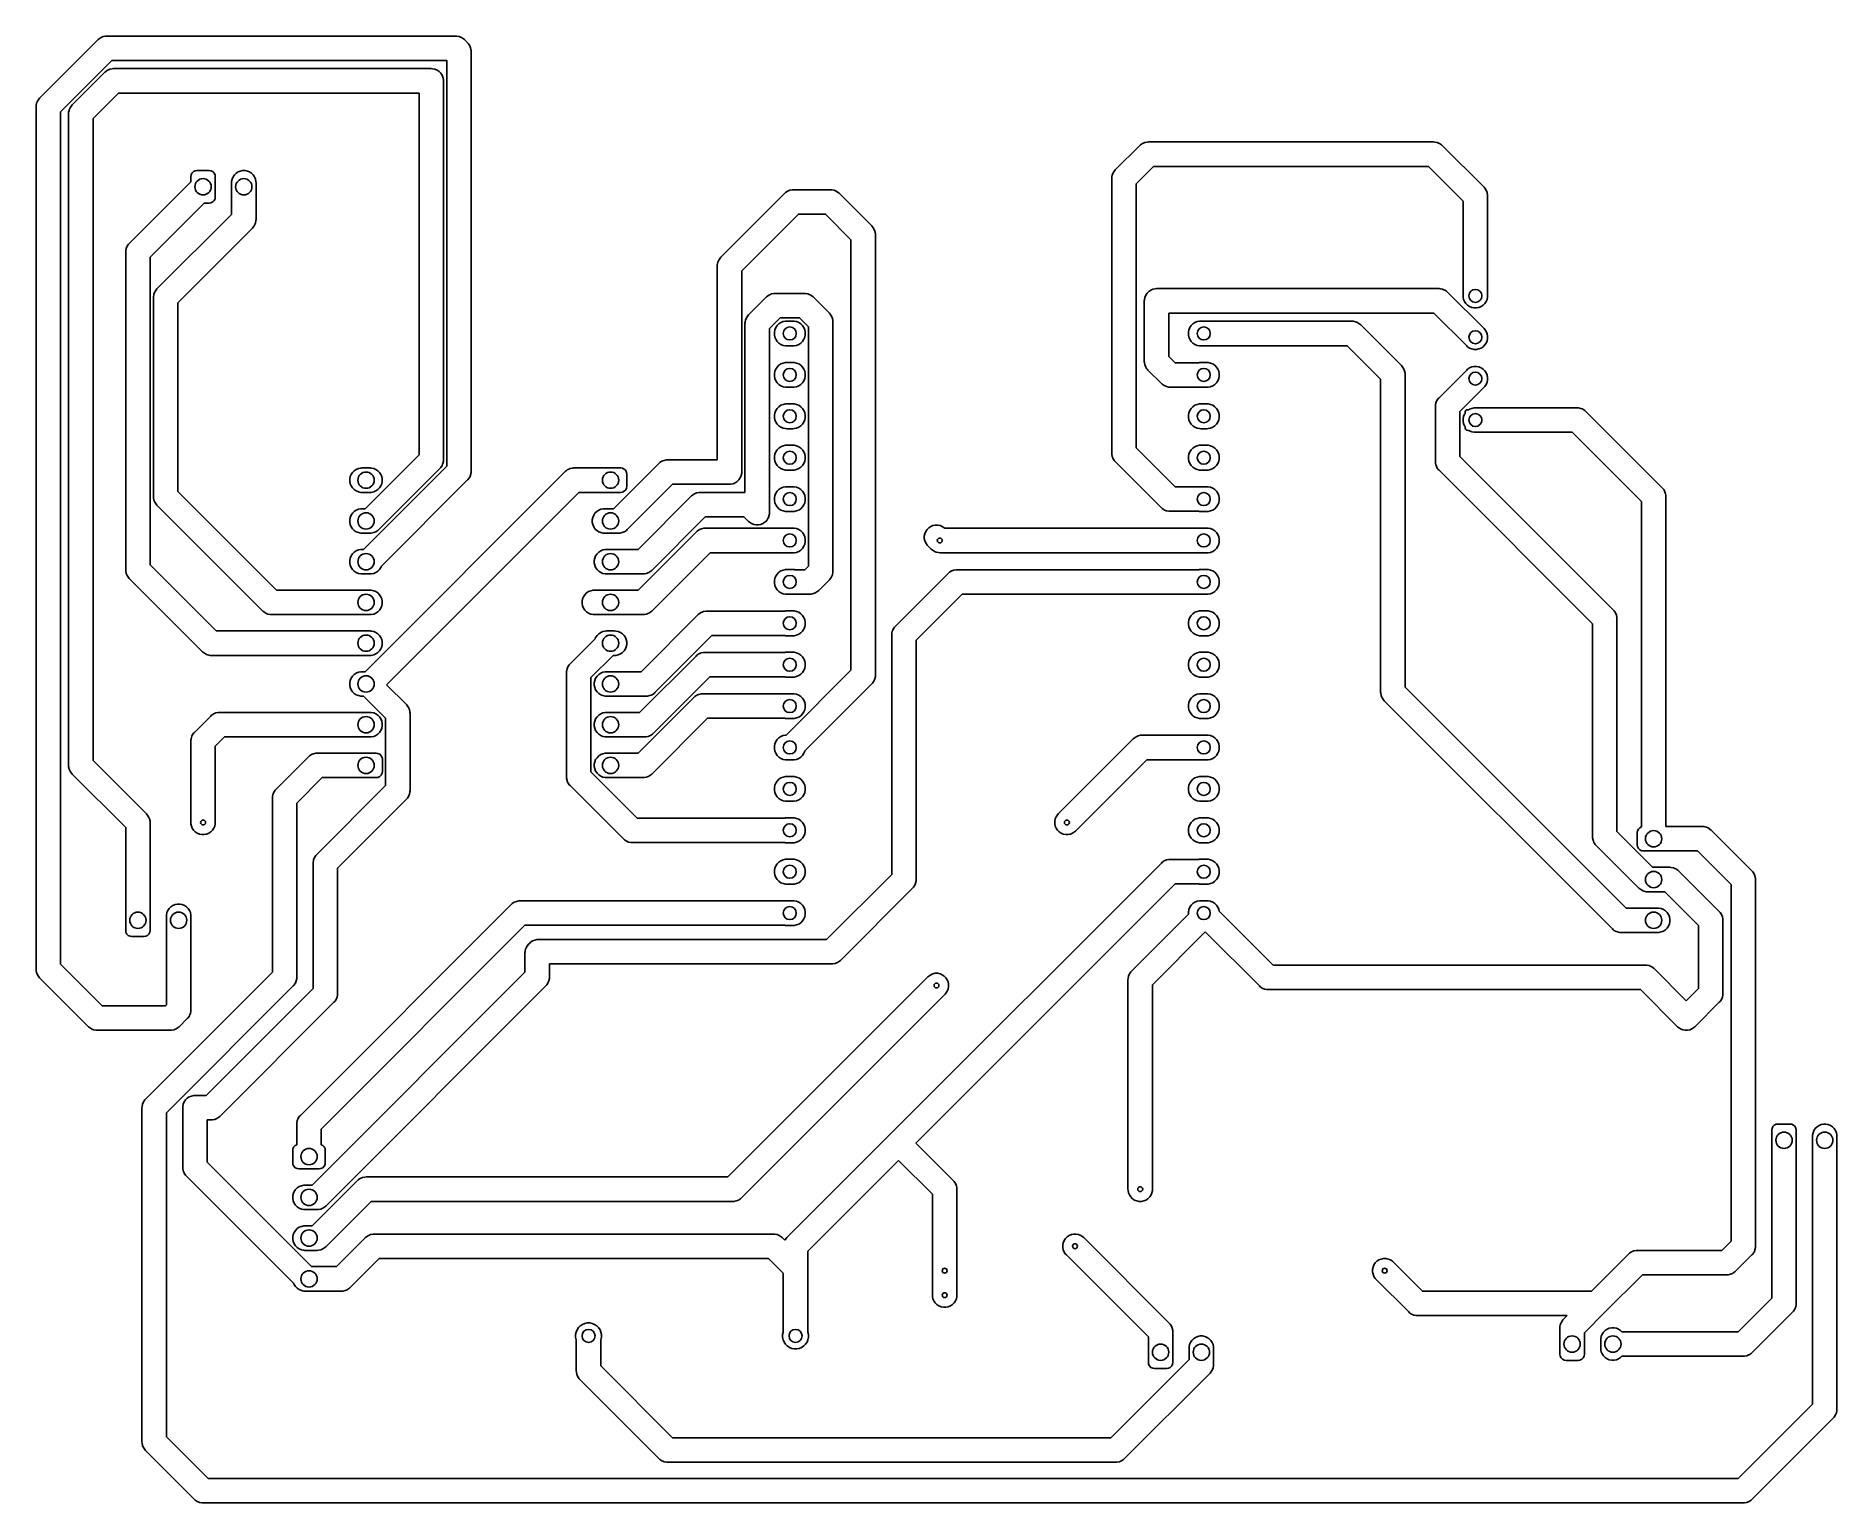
# Model space of a CAD drawing. Header units: inches. Extents: x 2.65 to 7, y -5.19 to -1.64.
import ezdxf

# ---------------------------------------------------------------- set-up
doc = ezdxf.new("R2010")
doc.units = ezdxf.units.IN
doc.header["$MEASUREMENT"] = 0
doc.layers.add('B.Cu', color=153, linetype='CONTINUOUS', true_color=0x4d7fc4)

msp = doc.modelspace()

# ---------------------------------------------------------------- linework, layer by layer
at = {"layer": 'B.Cu', "linetype": 'CONTINUOUS'}
for p, q in [((2.6563, -1.7939), (2.7979, -1.6523)), ((2.7979, -1.6523), (2.8, -1.6504)), ((2.8, -1.6504), (2.8048, -1.6472)), ((2.8048, -1.6472), (2.807, -1.6463)), ((2.807, -1.6463), (2.8102, -1.645)), ((2.8102, -1.645), (2.8158, -1.6438)), ((2.8158, -1.6438), (2.8187, -1.6437)), ((2.8187, -1.6437), (3.6614, -1.6437)), ((3.6614, -1.6437), (3.6643, -1.6438)), ((3.6643, -1.6438), (3.67, -1.645)), ((3.67, -1.645), (3.6731, -1.6463)), ((3.6731, -1.6463), (3.6753, -1.6472)), ((3.6753, -1.6472), (3.6801, -1.6504)), ((3.6801, -1.6504), (3.6823, -1.6523)), ((3.6823, -1.6523), (3.6902, -1.6602)), ((3.6902, -1.6602), (3.6921, -1.6624)), ((3.6921, -1.6624), (3.6953, -1.6672)), ((3.6953, -1.6672), (3.6953, -1.6672)), ((3.6953, -1.6672), (3.6975, -1.6725)), ((3.6975, -1.6725), (3.6983, -1.6761)), ((3.6983, -1.6761), (3.6987, -1.6782)), ((3.6987, -1.6782), (3.6988, -1.6811)), ((3.6988, -1.6811), (3.6988, -2.695)), ((2.831, -1.7028), (2.7067, -1.827)), ((2.735, -1.8098), (2.8138, -1.7311)), ((2.8138, -1.7311), (2.8159, -1.7291)), ((2.8159, -1.7291), (2.8207, -1.7259)), ((2.8207, -1.7259), (2.8229, -1.725)), ((2.8229, -1.725), (2.8261, -1.7237)), ((2.8261, -1.7237), (2.8318, -1.7226)), ((3.6398, -1.7028), (2.831, -1.7028)), ((2.8318, -1.7226), (2.8346, -1.7224)), ((2.8346, -1.7224), (3.6024, -1.7224)), ((3.6024, -1.7224), (3.6053, -1.7226)), ((3.6053, -1.7226), (3.6109, -1.7237)), ((3.6109, -1.7237), (3.6163, -1.7259)), ((3.6163, -1.7259), (3.6211, -1.7291)), ((3.6211, -1.7291), (3.6252, -1.7332)), ((3.6252, -1.7332), (3.6284, -1.738)), ((3.6284, -1.738), (3.6306, -1.7434)), ((3.6398, -2.6828), (3.6398, -1.7028)), ((2.8469, -1.7815), (2.7854, -1.8429)), ((3.5728, -1.7815), (2.8469, -1.7815)), ((3.5728, -2.6551), (3.5728, -1.7815)), ((3.6306, -1.7434), (3.6317, -1.7491)), ((3.6317, -1.7491), (3.6319, -1.752)), ((3.6319, -1.752), (3.6319, -2.6673)), ((2.6476, -1.8148), (2.6478, -1.8119)), ((2.6476, -3.8976), (2.6476, -1.8148)), ((2.6478, -1.8119), (2.6489, -1.8062)), ((2.6489, -1.8062), (2.6511, -1.8009)), ((2.6511, -1.8009), (2.6543, -1.7961)), ((2.6511, -1.8009), (2.6511, -1.8009)), ((2.6543, -1.7961), (2.6563, -1.7939)), ((2.7067, -1.827), (2.7067, -3.8854)), ((2.7265, -1.8278), (2.7274, -1.8234)), ((2.7274, -1.8234), (2.7276, -1.8221)), ((2.7276, -1.8221), (2.7299, -1.8168)), ((2.7299, -1.8168), (2.7331, -1.812)), ((2.7299, -1.8168), (2.7299, -1.8168)), ((2.7331, -1.812), (2.735, -1.8098)), ((2.7264, -1.8307), (2.7265, -1.8278)), ((2.7264, -3.4055), (2.7264, -1.8307)), ((2.7854, -1.8429), (2.7854, -3.3933)), ((5.2547, -1.9673), (5.3138, -1.9083)), ((5.3138, -1.9083), (5.3159, -1.9063)), ((5.3159, -1.9063), (5.3207, -1.9031)), ((5.3207, -1.9031), (5.3261, -1.9009)), ((5.3261, -1.9009), (5.3318, -1.8997)), ((5.3318, -1.8997), (5.3346, -1.8996)), ((5.3346, -1.8996), (6.0236, -1.8996)), ((6.0236, -1.8996), (6.0265, -1.8997)), ((6.0265, -1.8997), (6.0322, -1.9009)), ((6.0322, -1.9009), (6.0353, -1.9022)), ((6.0353, -1.9022), (6.0375, -1.9031)), ((6.0375, -1.9031), (6.0424, -1.9063)), ((6.0424, -1.9063), (6.0445, -1.9083)), ((6.0445, -1.9083), (6.1454, -2.0091)), ((2.8728, -2.1445), (3.0217, -1.9956)), ((3.0217, -1.9833), (3.0223, -1.9791)), ((3.0217, -1.9956), (3.0217, -1.9833)), ((3.0223, -1.9791), (3.0244, -1.9747)), ((3.0244, -1.9747), (3.0278, -1.9713)), ((3.0278, -1.9713), (3.0322, -1.9691)), ((3.0322, -1.9691), (3.0364, -1.9685)), ((3.0364, -1.9685), (3.0659, -1.9685)), ((3.0659, -1.9685), (3.0702, -1.9691)), ((3.0702, -1.9691), (3.0745, -1.9713)), ((3.0745, -1.9713), (3.078, -1.9747)), ((3.078, -1.9747), (3.0801, -1.9791)), ((3.0801, -1.9791), (3.0807, -1.9833)), ((3.0807, -1.9833), (3.0807, -2.0325)), ((3.1201, -1.998), (3.1202, -1.9951)), ((3.1201, -2.0079), (3.1201, -1.998)), ((3.1202, -1.9951), (3.1214, -1.9895)), ((3.1214, -1.9895), (3.1236, -1.9841)), ((3.1236, -1.9841), (3.1268, -1.9793)), ((3.1268, -1.9793), (3.1309, -1.9752)), ((3.1309, -1.9752), (3.1357, -1.972)), ((3.1357, -1.972), (3.141, -1.9698)), ((3.141, -1.9698), (3.1467, -1.9686)), ((3.1467, -1.9686), (3.1525, -1.9686)), ((3.1525, -1.9686), (3.1582, -1.9698)), ((3.1582, -1.9698), (3.1635, -1.972)), ((3.1635, -1.972), (3.1683, -1.9752)), ((3.1683, -1.9752), (3.1724, -1.9793)), ((3.1724, -1.9793), (3.1756, -1.9841)), ((3.1756, -1.9841), (3.1779, -1.9895)), ((3.1779, -1.9895), (3.179, -1.9951)), ((3.179, -1.9951), (3.1791, -1.998)), ((3.1791, -1.998), (3.1791, -2.0079)), ((5.2461, -1.9882), (5.2462, -1.9853)), ((5.2461, -2.6509), (5.2461, -1.9882)), ((5.2462, -1.9853), (5.2464, -1.9841)), ((5.2464, -1.9841), (5.2473, -1.9796)), ((5.2473, -1.9796), (5.2495, -1.9743)), ((5.2495, -1.9743), (5.2528, -1.9695)), ((5.2495, -1.9743), (5.2495, -1.9743)), ((5.2528, -1.9695), (5.2547, -1.9673)), ((5.3469, -1.9587), (5.3051, -2.0004)), ((5.3051, -2.0004), (5.3051, -2.6387)), ((6.0114, -1.9587), (5.3469, -1.9587)), ((6.095, -2.0422), (6.0114, -1.9587)), ((3.0745, -2.0445), (3.0702, -2.0466)), ((3.078, -2.0411), (3.0745, -2.0445)), ((3.0801, -2.0367), (3.078, -2.0411)), ((3.0807, -2.0325), (3.0801, -2.0367)), ((3.1201, -2.0744), (3.1201, -2.0079)), ((3.1791, -2.0079), (3.1791, -2.0866)), ((4.302, -2.1779), (4.4562, -2.0236)), ((4.4562, -2.0236), (4.4584, -2.0217)), ((4.4584, -2.0217), (4.46, -2.0206)), ((4.46, -2.0206), (4.4632, -2.0185)), ((4.4632, -2.0185), (4.4654, -2.0175)), ((4.4654, -2.0175), (4.4685, -2.0162)), ((4.4685, -2.0162), (4.4742, -2.0151)), ((4.4742, -2.0151), (4.4771, -2.015)), ((4.4771, -2.015), (4.5668, -2.015)), ((4.5668, -2.015), (4.5697, -2.0151)), ((4.5697, -2.0151), (4.5754, -2.0162)), ((4.5754, -2.0162), (4.5785, -2.0175)), ((4.5785, -2.0175), (4.5807, -2.0185)), ((4.5807, -2.0185), (4.5839, -2.0206)), ((4.5839, -2.0206), (4.5855, -2.0217)), ((4.5855, -2.0217), (4.5877, -2.0236)), ((4.5877, -2.0236), (4.6665, -2.1025)), ((6.095, -2.2713), (6.095, -2.0422)), ((6.1454, -2.0091), (6.1473, -2.0113)), ((6.1473, -2.0113), (6.1505, -2.0161)), ((6.1505, -2.0161), (6.1506, -2.0162)), ((6.1506, -2.0162), (6.1527, -2.0214)), ((6.1527, -2.0214), (6.1532, -2.0236)), ((6.1532, -2.0236), (6.1539, -2.0271)), ((6.1539, -2.0271), (6.154, -2.03)), ((6.154, -2.03), (6.154, -2.2713)), ((3.0536, -2.0472), (2.9232, -2.1776)), ((2.9398, -2.2547), (3.1201, -2.0744)), ((3.0659, -2.0472), (3.0536, -2.0472)), ((3.0702, -2.0466), (3.0659, -2.0472)), ((3.1791, -2.0866), (3.179, -2.0895)), ((4.4893, -2.074), (4.3524, -2.211)), ((4.5546, -2.074), (4.4893, -2.074)), ((4.6161, -2.1356), (4.5546, -2.074)), ((3.1705, -2.1075), (2.9902, -2.2878)), ((3.1724, -2.1053), (3.1705, -2.1075)), ((3.1743, -2.1025), (3.1724, -2.1053)), ((3.1756, -2.1005), (3.1743, -2.1025)), ((3.177, -2.0973), (3.1756, -2.1005)), ((3.1779, -2.0952), (3.177, -2.0973)), ((3.179, -2.0895), (3.1779, -2.0952)), ((4.6665, -2.1025), (4.6685, -2.1046)), ((4.6685, -2.1046), (4.6717, -2.1094)), ((4.6717, -2.1094), (4.6717, -2.1094)), ((4.6717, -2.1094), (4.6739, -2.1148)), ((4.6739, -2.1148), (4.6742, -2.116)), ((4.6742, -2.116), (4.6751, -2.1205)), ((4.6751, -2.1205), (4.6752, -2.1234)), ((4.6752, -2.1234), (4.6752, -3.1878)), ((2.8642, -2.1654), (2.8643, -2.1625)), ((2.8642, -2.9331), (2.8642, -2.1654)), ((2.8643, -2.1625), (2.8654, -2.1568)), ((2.8654, -2.1568), (2.8671, -2.1528)), ((2.8671, -2.1528), (2.8677, -2.1514)), ((2.8677, -2.1514), (2.8709, -2.1466)), ((2.8709, -2.1466), (2.8728, -2.1445)), ((4.6161, -3.1755), (4.6161, -2.1356)), ((2.9232, -2.1776), (2.9232, -2.9208)), ((4.2933, -2.1988), (4.2934, -2.1959)), ((4.2933, -2.6673), (4.2933, -2.1988)), ((4.2934, -2.1959), (4.2937, -2.1947)), ((4.2937, -2.1947), (4.2946, -2.1902)), ((4.2946, -2.1902), (4.2968, -2.1848)), ((4.2968, -2.1848), (4.3, -2.18)), ((4.2968, -2.1848), (4.2968, -2.1848)), ((4.3, -2.18), (4.302, -2.1779)), ((4.3524, -2.211), (4.3524, -2.6969)), ((2.9324, -2.267), (2.9346, -2.2617)), ((2.9346, -2.2617), (2.9378, -2.2569)), ((2.9346, -2.2617), (2.9346, -2.2617)), ((2.9378, -2.2569), (2.9398, -2.2547)), ((5.3315, -2.2647), (5.3356, -2.2606)), ((5.3356, -2.2606), (5.3404, -2.2574)), ((5.3404, -2.2574), (5.3458, -2.2552)), ((5.3458, -2.2552), (5.3514, -2.2541)), ((5.3514, -2.2541), (5.3543, -2.2539)), ((5.3543, -2.2539), (6.0367, -2.2539)), ((6.0367, -2.2539), (6.0396, -2.2541)), ((6.0396, -2.2541), (6.0453, -2.2552)), ((6.0453, -2.2552), (6.0484, -2.2565)), ((6.0484, -2.2565), (6.0506, -2.2574)), ((6.0506, -2.2574), (6.0537, -2.2595)), ((6.0537, -2.2595), (6.0554, -2.2606)), ((6.0554, -2.2606), (6.0576, -2.2626)), ((2.9311, -2.2756), (2.9312, -2.2727)), ((2.9311, -2.7559), (2.9311, -2.2756)), ((2.9312, -2.2727), (2.9319, -2.2695)), ((2.9319, -2.2695), (2.9324, -2.267)), ((2.9902, -2.2878), (2.9902, -2.7437)), ((4.3689, -2.3173), (4.4123, -2.2739)), ((4.4123, -2.2739), (4.4145, -2.272)), ((4.4145, -2.272), (4.4181, -2.2695)), ((4.4181, -2.2695), (4.4193, -2.2688)), ((4.4193, -2.2688), (4.4215, -2.2678)), ((4.4215, -2.2678), (4.4246, -2.2665)), ((4.4246, -2.2665), (4.4303, -2.2654)), ((4.4303, -2.2654), (4.4332, -2.2653)), ((4.4332, -2.2653), (4.5038, -2.2653)), ((4.5038, -2.2653), (4.5067, -2.2654)), ((4.5067, -2.2654), (4.5124, -2.2665)), ((4.5124, -2.2665), (4.5155, -2.2678)), ((4.5155, -2.2678), (4.5177, -2.2688)), ((4.5177, -2.2688), (4.5189, -2.2695)), ((4.5189, -2.2695), (4.5226, -2.272)), ((4.5226, -2.272), (4.5247, -2.2739)), ((4.5247, -2.2739), (4.5642, -2.3134)), ((5.3248, -2.2835), (5.3249, -2.2806)), ((5.3248, -2.4297), (5.3248, -2.2835)), ((5.3249, -2.2806), (5.3261, -2.2749)), ((5.3261, -2.2749), (5.3283, -2.2695)), ((5.3283, -2.2695), (5.3315, -2.2647)), ((6.0576, -2.2626), (6.1454, -2.3504)), ((6.0951, -2.2742), (6.095, -2.2713)), ((6.0962, -2.2798), (6.0951, -2.2742)), ((6.0984, -2.2852), (6.0962, -2.2798)), ((6.1017, -2.29), (6.0984, -2.2852)), ((6.1058, -2.2941), (6.1017, -2.29)), ((6.1106, -2.2973), (6.1058, -2.2941)), ((6.1159, -2.2995), (6.1106, -2.2973)), ((6.1216, -2.3006), (6.1159, -2.2995)), ((6.1274, -2.3006), (6.1216, -2.3006)), ((6.1331, -2.2995), (6.1274, -2.3006)), ((6.1384, -2.2973), (6.1331, -2.2995)), ((6.1432, -2.2941), (6.1384, -2.2973)), ((6.1473, -2.29), (6.1432, -2.2941)), ((6.1505, -2.2852), (6.1473, -2.29)), ((6.1527, -2.2798), (6.1505, -2.2852)), ((6.1539, -2.2742), (6.1527, -2.2798)), ((6.154, -2.2713), (6.1539, -2.2742)), ((4.3602, -2.3382), (4.3604, -2.3353)), ((4.3602, -2.7461), (4.3602, -2.3382)), ((4.3604, -2.3353), (4.3606, -2.3343)), ((4.3606, -2.3343), (4.3615, -2.3297)), ((4.3615, -2.3297), (4.3637, -2.3243)), ((4.3637, -2.3243), (4.3669, -2.3195)), ((4.3637, -2.3243), (4.3637, -2.3243)), ((4.3669, -2.3195), (4.3689, -2.3173)), ((4.4454, -2.3243), (4.4193, -2.3505)), ((4.4324, -2.3535), (4.4346, -2.3481)), ((4.4346, -2.3481), (4.4379, -2.3432)), ((4.4379, -2.3432), (4.4421, -2.339)), ((4.4421, -2.339), (4.447, -2.3357)), ((4.4916, -2.3243), (4.4454, -2.3243)), ((4.447, -2.3357), (4.4524, -2.3335)), ((4.4524, -2.3335), (4.4582, -2.3323)), ((4.4582, -2.3323), (4.4611, -2.3322)), ((4.4611, -2.3322), (4.4759, -2.3322)), ((4.4759, -2.3322), (4.4788, -2.3323)), ((4.4788, -2.3323), (4.4846, -2.3335)), ((4.4846, -2.3335), (4.49, -2.3357)), ((4.49, -2.3357), (4.4949, -2.339)), ((4.5138, -2.3465), (4.4916, -2.3243)), ((4.4949, -2.339), (4.4991, -2.3432)), ((4.4991, -2.3432), (4.5024, -2.3481)), ((4.5024, -2.3481), (4.5046, -2.3535)), ((4.5138, -2.924), (4.5138, -2.3465)), ((4.5642, -2.3134), (4.5661, -2.3156)), ((4.5661, -2.3156), (4.5693, -2.3204)), ((4.5693, -2.3204), (4.5693, -2.3204)), ((4.5693, -2.3204), (4.5716, -2.3257)), ((4.5716, -2.3257), (4.5723, -2.3297)), ((4.5723, -2.3297), (4.5727, -2.3314)), ((4.5727, -2.3314), (4.5728, -2.3343)), ((4.5728, -2.3343), (4.5728, -2.9362)), ((6.0245, -2.313), (5.3839, -2.313)), ((5.3839, -2.313), (5.3839, -2.4175)), ((5.4324, -2.3535), (5.4346, -2.3481)), ((5.4346, -2.3481), (5.4379, -2.3432)), ((5.4379, -2.3432), (5.4421, -2.339)), ((5.4421, -2.339), (5.447, -2.3357)), ((5.447, -2.3357), (5.4524, -2.3335)), ((5.4524, -2.3335), (5.4582, -2.3323)), ((5.4582, -2.3323), (5.4611, -2.3322)), ((5.4611, -2.3322), (5.4759, -2.3322)), ((5.4759, -2.3322), (5.4788, -2.3323)), ((5.4788, -2.3323), (5.4805, -2.3327)), ((5.4805, -2.3327), (5.8268, -2.3327)), ((5.8268, -2.3327), (5.8297, -2.3328)), ((5.8297, -2.3328), (5.8353, -2.3339)), ((5.8353, -2.3339), (5.8385, -2.3352)), ((5.8385, -2.3352), (5.8407, -2.3362)), ((5.8407, -2.3362), (5.8455, -2.3394)), ((5.8455, -2.3394), (5.8477, -2.3413)), ((5.8477, -2.3413), (5.9461, -2.4398)), ((6.1036, -2.3921), (6.0245, -2.313)), ((4.4193, -2.3505), (4.4193, -2.7953)), ((4.4312, -2.3593), (4.4324, -2.3535)), ((4.4312, -2.3651), (4.4312, -2.3593)), ((4.4324, -2.3709), (4.4312, -2.3651)), ((4.4346, -2.3763), (4.4324, -2.3709)), ((4.4379, -2.3812), (4.4346, -2.3763)), ((4.4421, -2.3854), (4.4379, -2.3812)), ((4.447, -2.3887), (4.4421, -2.3854)), ((4.4524, -2.3909), (4.447, -2.3887)), ((4.4582, -2.3921), (4.4524, -2.3909)), ((4.4611, -2.3922), (4.4582, -2.3921)), ((4.4759, -2.3922), (4.4611, -2.3922)), ((4.4788, -2.3921), (4.4759, -2.3922)), ((4.4846, -2.3909), (4.4788, -2.3921)), ((4.49, -2.3887), (4.4846, -2.3909)), ((4.4949, -2.3854), (4.49, -2.3887)), ((4.4991, -2.3812), (4.4949, -2.3854)), ((4.5024, -2.3763), (4.4991, -2.3812)), ((4.5046, -2.3709), (4.5024, -2.3763)), ((4.5046, -2.3535), (4.5058, -2.3593)), ((4.5058, -2.3651), (4.5046, -2.3709)), ((4.5058, -2.3593), (4.5058, -2.3651)), ((5.4312, -2.3593), (5.4324, -2.3535)), ((5.4312, -2.3651), (5.4312, -2.3593)), ((5.4324, -2.3709), (5.4312, -2.3651)), ((5.4346, -2.3763), (5.4324, -2.3709)), ((5.4379, -2.3812), (5.4346, -2.3763)), ((5.4421, -2.3854), (5.4379, -2.3812)), ((5.447, -2.3887), (5.4421, -2.3854)), ((5.4524, -2.3909), (5.447, -2.3887)), ((5.4582, -2.3921), (5.4524, -2.3909)), ((5.4611, -2.3922), (5.4582, -2.3921)), ((5.4759, -2.3922), (5.4611, -2.3922)), ((5.4788, -2.3921), (5.4759, -2.3922)), ((5.4805, -2.3917), (5.4788, -2.3921)), ((5.8145, -2.3917), (5.4805, -2.3917)), ((5.8957, -2.4729), (5.8145, -2.3917)), ((6.1058, -2.3941), (6.1036, -2.3921)), ((6.1473, -2.39), (6.1432, -2.3941)), ((6.1454, -2.3504), (6.1473, -2.3525)), ((6.1473, -2.3525), (6.1505, -2.3573)), ((6.1505, -2.3852), (6.1473, -2.39)), ((6.1505, -2.3573), (6.1527, -2.3627)), ((6.1527, -2.3798), (6.1505, -2.3852)), ((6.1527, -2.3627), (6.1539, -2.3684)), ((6.1539, -2.3742), (6.1527, -2.3798)), ((6.1539, -2.3684), (6.1539, -2.3742)), ((4.4421, -2.439), (4.447, -2.4357)), ((4.447, -2.4357), (4.4524, -2.4335)), ((4.4524, -2.4335), (4.4582, -2.4323)), ((4.4582, -2.4323), (4.4611, -2.4322)), ((4.4611, -2.4322), (4.4759, -2.4322)), ((4.4759, -2.4322), (4.4788, -2.4323)), ((4.4788, -2.4323), (4.4846, -2.4335)), ((4.4846, -2.4335), (4.49, -2.4357)), ((4.49, -2.4357), (4.4949, -2.439)), ((5.3249, -2.4326), (5.3248, -2.4297)), ((5.3261, -2.4383), (5.3249, -2.4326)), ((5.3839, -2.4175), (5.3991, -2.4327)), ((5.3991, -2.4327), (5.4565, -2.4327)), ((5.4565, -2.4327), (5.4582, -2.4323)), ((5.4582, -2.4323), (5.4611, -2.4322)), ((5.4611, -2.4322), (5.4759, -2.4322)), ((5.4759, -2.4322), (5.4788, -2.4323)), ((5.4788, -2.4323), (5.4846, -2.4335)), ((5.4846, -2.4335), (5.49, -2.4357)), ((5.49, -2.4357), (5.4949, -2.439)), ((6.1106, -2.3973), (6.1058, -2.3941)), ((6.1159, -2.3995), (6.1106, -2.3973)), ((6.1216, -2.4006), (6.1159, -2.3995)), ((6.1274, -2.4006), (6.1216, -2.4006)), ((6.1331, -2.3995), (6.1274, -2.4006)), ((6.1384, -2.3973), (6.1331, -2.3995)), ((6.1432, -2.3941), (6.1384, -2.3973)), ((4.4312, -2.4593), (4.4324, -2.4535)), ((4.4312, -2.4651), (4.4312, -2.4593)), ((4.4324, -2.4709), (4.4312, -2.4651)), ((4.4324, -2.4535), (4.4346, -2.4481)), ((4.4346, -2.4763), (4.4324, -2.4709)), ((4.4346, -2.4481), (4.4379, -2.4432)), ((4.4379, -2.4812), (4.4346, -2.4763)), ((4.4379, -2.4432), (4.4421, -2.439)), ((4.4949, -2.439), (4.4991, -2.4432)), ((4.4991, -2.4432), (4.5024, -2.4481)), ((4.5024, -2.4763), (4.4991, -2.4812)), ((4.5024, -2.4481), (4.5046, -2.4535)), ((4.5046, -2.4709), (4.5024, -2.4763)), ((4.5046, -2.4535), (4.5058, -2.4593)), ((4.5058, -2.4651), (4.5046, -2.4709)), ((4.5058, -2.4593), (4.5058, -2.4651)), ((5.3267, -2.4398), (5.3261, -2.4383)), ((5.3283, -2.4436), (5.3267, -2.4398)), ((5.3304, -2.4467), (5.3283, -2.4436)), ((5.3315, -2.4484), (5.3304, -2.4467)), ((5.3335, -2.4506), (5.3315, -2.4484)), ((5.366, -2.4831), (5.3335, -2.4506)), ((5.4949, -2.439), (5.4991, -2.4432)), ((5.4991, -2.4432), (5.5024, -2.4481)), ((5.5024, -2.4763), (5.4991, -2.4812)), ((5.5024, -2.4481), (5.5046, -2.4535)), ((5.5046, -2.4709), (5.5024, -2.4763)), ((5.5046, -2.4535), (5.5058, -2.4593)), ((5.5058, -2.4651), (5.5046, -2.4709)), ((5.5058, -2.4593), (5.5058, -2.4651)), ((5.8957, -3.2283), (5.8957, -2.4729)), ((5.9461, -2.4398), (5.948, -2.4419)), ((5.948, -2.4419), (5.9512, -2.4467)), ((5.9512, -2.4467), (5.9512, -2.4467)), ((5.9512, -2.4467), (5.9535, -2.4521)), ((5.9535, -2.4521), (5.9537, -2.4535)), ((5.9537, -2.4535), (5.9546, -2.4577)), ((5.9546, -2.4577), (5.9547, -2.4606)), ((5.9547, -2.4606), (5.9547, -3.2161)), ((6.0367, -2.5173), (6.1036, -2.4504)), ((6.1036, -2.4504), (6.1058, -2.4484)), ((6.1058, -2.4484), (6.1106, -2.4452)), ((6.1106, -2.4452), (6.1159, -2.443)), ((6.1159, -2.443), (6.1216, -2.4419)), ((6.1216, -2.4419), (6.1274, -2.4419)), ((6.1274, -2.4419), (6.1331, -2.443)), ((6.1331, -2.443), (6.1384, -2.4452)), ((6.1384, -2.4452), (6.1432, -2.4484)), ((6.1432, -2.4484), (6.1473, -2.4525)), ((6.1473, -2.4525), (6.1505, -2.4573)), ((6.1505, -2.4573), (6.1527, -2.4627)), ((6.1527, -2.4627), (6.1539, -2.4684)), ((6.1539, -2.4742), (6.1527, -2.4798)), ((6.1539, -2.4684), (6.1539, -2.4742)), ((4.4421, -2.4854), (4.4379, -2.4812)), ((4.447, -2.4887), (4.4421, -2.4854)), ((4.4524, -2.4909), (4.447, -2.4887)), ((4.4582, -2.4921), (4.4524, -2.4909)), ((4.4611, -2.4922), (4.4582, -2.4921)), ((4.4759, -2.4922), (4.4611, -2.4922)), ((4.4788, -2.4921), (4.4759, -2.4922)), ((4.4846, -2.4909), (4.4788, -2.4921)), ((4.49, -2.4887), (4.4846, -2.4909)), ((4.4949, -2.4854), (4.49, -2.4887)), ((4.4991, -2.4812), (4.4949, -2.4854)), ((5.3681, -2.485), (5.366, -2.4831)), ((5.3729, -2.4882), (5.3681, -2.485)), ((5.3783, -2.4905), (5.3729, -2.4882)), ((5.384, -2.4916), (5.3783, -2.4905)), ((5.3869, -2.4917), (5.384, -2.4916)), ((5.4565, -2.4917), (5.3869, -2.4917)), ((5.4582, -2.4921), (5.4565, -2.4917)), ((5.4611, -2.4922), (5.4582, -2.4921)), ((5.4759, -2.4922), (5.4611, -2.4922)), ((5.4788, -2.4921), (5.4759, -2.4922)), ((5.4846, -2.4909), (5.4788, -2.4921)), ((5.49, -2.4887), (5.4846, -2.4909)), ((5.4949, -2.4854), (5.49, -2.4887)), ((5.4991, -2.4812), (5.4949, -2.4854)), ((6.0315, -2.5243), (6.0347, -2.5195)), ((6.0347, -2.5195), (6.0367, -2.5173)), ((6.1454, -2.4921), (6.0871, -2.5504)), ((6.1473, -2.49), (6.1454, -2.4921)), ((6.1505, -2.4852), (6.1473, -2.49)), ((6.1527, -2.4798), (6.1505, -2.4852)), ((4.4312, -2.5593), (4.4324, -2.5535)), ((4.4312, -2.5651), (4.4312, -2.5593)), ((4.4324, -2.5709), (4.4312, -2.5651)), ((4.4324, -2.5535), (4.4346, -2.5481)), ((4.4346, -2.5481), (4.4379, -2.5432)), ((4.4379, -2.5432), (4.4421, -2.539)), ((4.4421, -2.539), (4.447, -2.5357)), ((4.447, -2.5357), (4.4524, -2.5335)), ((4.4524, -2.5335), (4.4582, -2.5323)), ((4.4582, -2.5323), (4.4611, -2.5322)), ((4.4611, -2.5322), (4.4759, -2.5322)), ((4.4759, -2.5322), (4.4788, -2.5323)), ((4.4788, -2.5323), (4.4846, -2.5335)), ((4.4846, -2.5335), (4.49, -2.5357)), ((4.49, -2.5357), (4.4949, -2.539)), ((4.4949, -2.539), (4.4991, -2.5432)), ((4.4991, -2.5432), (4.5024, -2.5481)), ((4.5024, -2.5481), (4.5046, -2.5535)), ((4.5046, -2.5535), (4.5058, -2.5593)), ((4.5058, -2.5651), (4.5046, -2.5709)), ((4.5058, -2.5593), (4.5058, -2.5651)), ((5.4312, -2.5593), (5.4324, -2.5535)), ((5.4312, -2.5651), (5.4312, -2.5593)), ((5.4324, -2.5709), (5.4312, -2.5651)), ((5.4324, -2.5535), (5.4346, -2.5481)), ((5.4346, -2.5481), (5.4379, -2.5432)), ((5.4379, -2.5432), (5.4421, -2.539)), ((5.4421, -2.539), (5.447, -2.5357)), ((5.447, -2.5357), (5.4524, -2.5335)), ((5.4524, -2.5335), (5.4582, -2.5323)), ((5.4582, -2.5323), (5.4611, -2.5322)), ((5.4611, -2.5322), (5.4759, -2.5322)), ((5.4759, -2.5322), (5.4788, -2.5323)), ((5.4788, -2.5323), (5.4846, -2.5335)), ((5.4846, -2.5335), (5.49, -2.5357)), ((5.49, -2.5357), (5.4949, -2.539)), ((5.4949, -2.539), (5.4991, -2.5432)), ((5.4991, -2.5432), (5.5024, -2.5481)), ((5.5024, -2.5481), (5.5046, -2.5535)), ((5.5046, -2.5535), (5.5058, -2.5593)), ((5.5058, -2.5651), (5.5046, -2.5709)), ((5.5058, -2.5593), (5.5058, -2.5651)), ((6.028, -2.5382), (6.0282, -2.5353)), ((6.028, -2.6717), (6.028, -2.5382)), ((6.0282, -2.5353), (6.0293, -2.5296)), ((6.0293, -2.5296), (6.0315, -2.5243)), ((6.0315, -2.5243), (6.0315, -2.5243)), ((6.0871, -2.5504), (6.0871, -2.6595)), ((6.0951, -2.5684), (6.0962, -2.5627)), ((6.0962, -2.5627), (6.0984, -2.5573)), ((6.0984, -2.5573), (6.0995, -2.5558)), ((6.0995, -2.5538), (6.1001, -2.5509)), ((6.0995, -2.5558), (6.0995, -2.5538)), ((6.1001, -2.5509), (6.1017, -2.5485)), ((6.1017, -2.5485), (6.1041, -2.5468)), ((6.1041, -2.5468), (6.107, -2.5463)), ((6.107, -2.5463), (6.109, -2.5463)), ((6.109, -2.5463), (6.1106, -2.5452)), ((6.1106, -2.5452), (6.1159, -2.543)), ((6.1159, -2.543), (6.1216, -2.5419)), ((6.1216, -2.5419), (6.1245, -2.5417)), ((6.1245, -2.5417), (6.3705, -2.5417)), ((6.3705, -2.5417), (6.3734, -2.5419)), ((6.3734, -2.5419), (6.379, -2.543)), ((6.379, -2.543), (6.3822, -2.5443)), ((6.3822, -2.5443), (6.3844, -2.5452)), ((6.3844, -2.5452), (6.3886, -2.5481)), ((6.3886, -2.5481), (6.3892, -2.5484)), ((6.3892, -2.5484), (6.3914, -2.5504)), ((6.3914, -2.5504), (6.576, -2.735)), ((4.4346, -2.5763), (4.4324, -2.5709)), ((4.4379, -2.5812), (4.4346, -2.5763)), ((4.4421, -2.5854), (4.4379, -2.5812)), ((4.447, -2.5887), (4.4421, -2.5854)), ((4.4524, -2.5909), (4.447, -2.5887)), ((4.4582, -2.5921), (4.4524, -2.5909)), ((4.4611, -2.5922), (4.4582, -2.5921)), ((4.4759, -2.5922), (4.4611, -2.5922)), ((4.4788, -2.5921), (4.4759, -2.5922)), ((4.4846, -2.5909), (4.4788, -2.5921)), ((4.49, -2.5887), (4.4846, -2.5909)), ((4.4949, -2.5854), (4.49, -2.5887)), ((4.4991, -2.5812), (4.4949, -2.5854)), ((4.5024, -2.5763), (4.4991, -2.5812)), ((4.5046, -2.5709), (4.5024, -2.5763)), ((5.4346, -2.5763), (5.4324, -2.5709)), ((5.4379, -2.5812), (5.4346, -2.5763)), ((5.4421, -2.5854), (5.4379, -2.5812)), ((5.447, -2.5887), (5.4421, -2.5854)), ((5.4524, -2.5909), (5.447, -2.5887)), ((5.4582, -2.5921), (5.4524, -2.5909)), ((5.4611, -2.5922), (5.4582, -2.5921)), ((5.4759, -2.5922), (5.4611, -2.5922)), ((5.4788, -2.5921), (5.4759, -2.5922)), ((5.4846, -2.5909), (5.4788, -2.5921)), ((5.49, -2.5887), (5.4846, -2.5909)), ((5.4949, -2.5854), (5.49, -2.5887)), ((5.4991, -2.5812), (5.4949, -2.5854)), ((5.5024, -2.5763), (5.4991, -2.5812)), ((5.5046, -2.5709), (5.5024, -2.5763)), ((6.0951, -2.5742), (6.0951, -2.5684)), ((6.0962, -2.5798), (6.0951, -2.5742)), ((6.0984, -2.5852), (6.0962, -2.5798)), ((6.0995, -2.5867), (6.0984, -2.5852)), ((6.0995, -2.5888), (6.0995, -2.5867)), ((6.1001, -2.5916), (6.0995, -2.5888)), ((6.1017, -2.5941), (6.1001, -2.5916)), ((6.1041, -2.5957), (6.1017, -2.5941)), ((6.107, -2.5963), (6.1041, -2.5957)), ((6.109, -2.5963), (6.107, -2.5963)), ((6.1106, -2.5973), (6.109, -2.5963)), ((6.1159, -2.5995), (6.1106, -2.5973)), ((6.1216, -2.6006), (6.1159, -2.5995)), ((6.1245, -2.6008), (6.1216, -2.6006)), ((6.3582, -2.6008), (6.1245, -2.6008)), ((6.5256, -2.7681), (6.3582, -2.6008)), ((4.4312, -2.6593), (4.4324, -2.6535)), ((4.4324, -2.6535), (4.4346, -2.6481)), ((4.4346, -2.6481), (4.4379, -2.6432)), ((4.4379, -2.6432), (4.4421, -2.639)), ((4.4421, -2.639), (4.447, -2.6357)), ((4.447, -2.6357), (4.4524, -2.6335)), ((4.4524, -2.6335), (4.4582, -2.6323)), ((4.4582, -2.6323), (4.4611, -2.6322)), ((4.4611, -2.6322), (4.4759, -2.6322)), ((4.4759, -2.6322), (4.4788, -2.6323)), ((4.4788, -2.6323), (4.4846, -2.6335)), ((4.4846, -2.6335), (4.49, -2.6357)), ((4.49, -2.6357), (4.4949, -2.639)), ((4.4949, -2.639), (4.4991, -2.6432)), ((4.4991, -2.6432), (4.5024, -2.6481)), ((4.5024, -2.6481), (4.5046, -2.6535)), ((4.5046, -2.6535), (4.5058, -2.6593)), ((5.2462, -2.6538), (5.2461, -2.6509)), ((5.3051, -2.6387), (5.3991, -2.7327)), ((5.4312, -2.6593), (5.4324, -2.6535)), ((5.4324, -2.6535), (5.4346, -2.6481)), ((5.4346, -2.6481), (5.4379, -2.6432)), ((5.4379, -2.6432), (5.4421, -2.639)), ((5.4421, -2.639), (5.447, -2.6357)), ((5.447, -2.6357), (5.4524, -2.6335)), ((5.4524, -2.6335), (5.4582, -2.6323)), ((5.4582, -2.6323), (5.4611, -2.6322)), ((5.4611, -2.6322), (5.4759, -2.6322)), ((5.4759, -2.6322), (5.4788, -2.6323)), ((5.4788, -2.6323), (5.4846, -2.6335)), ((5.4846, -2.6335), (5.49, -2.6357)), ((5.49, -2.6357), (5.4949, -2.639)), ((5.4949, -2.639), (5.4991, -2.6432)), ((5.4991, -2.6432), (5.5024, -2.6481)), ((5.5024, -2.6481), (5.5046, -2.6535)), ((5.5046, -2.6535), (5.5058, -2.6593)), ((3.4122, -2.6978), (3.4163, -2.6937)), ((3.4163, -2.6937), (3.4211, -2.6905)), ((3.4211, -2.6905), (3.4265, -2.6883)), ((3.4265, -2.6883), (3.4321, -2.6872)), ((3.4321, -2.6872), (3.435, -2.687)), ((3.435, -2.687), (3.4547, -2.687)), ((3.4387, -2.8839), (3.6398, -2.6828)), ((3.4425, -2.7854), (3.5728, -2.6551)), ((3.4425, -3.1791), (3.926, -2.6957)), ((3.4547, -2.687), (3.4576, -2.6872)), ((3.4576, -2.6872), (3.4633, -2.6883)), ((3.4633, -2.6883), (3.4686, -2.6905)), ((3.4686, -2.6905), (3.4735, -2.6937)), ((3.4735, -2.6937), (3.4775, -2.6978)), ((3.6232, -2.6882), (3.4756, -2.8358)), ((3.6252, -2.6861), (3.6232, -2.6882)), ((3.6255, -2.6857), (3.6252, -2.6861)), ((3.6284, -2.6812), (3.6255, -2.6857)), ((3.6297, -2.6781), (3.6284, -2.6812)), ((3.6306, -2.6759), (3.6297, -2.6781)), ((3.6317, -2.6702), (3.6306, -2.6759)), ((3.6319, -2.6673), (3.6317, -2.6702)), ((3.6988, -2.695), (3.6987, -2.6979)), ((3.926, -2.6957), (3.9281, -2.6937)), ((3.9281, -2.6937), (3.931, -2.6918)), ((3.931, -2.6918), (3.9329, -2.6905)), ((3.9329, -2.6905), (3.9351, -2.6896)), ((3.9351, -2.6896), (3.9383, -2.6883)), ((3.9383, -2.6883), (3.944, -2.6872)), ((3.944, -2.6872), (3.9469, -2.687)), ((3.9469, -2.687), (4.0354, -2.687)), ((4.0354, -2.687), (4.06, -2.687)), ((4.0429, -2.7854), (4.1523, -2.676)), ((4.06, -2.687), (4.0643, -2.6876)), ((4.0643, -2.6876), (4.0686, -2.6898)), ((4.0686, -2.6898), (4.0721, -2.6932)), ((4.0721, -2.6932), (4.0742, -2.6976)), ((4.1523, -2.676), (4.1545, -2.674)), ((4.1545, -2.674), (4.1572, -2.6722)), ((4.1572, -2.6722), (4.1593, -2.6708)), ((4.1593, -2.6708), (4.162, -2.6697)), ((4.162, -2.6697), (4.1647, -2.6686)), ((4.1647, -2.6686), (4.1703, -2.6675)), ((4.1703, -2.6675), (4.1732, -2.6673)), ((4.1732, -2.6673), (4.2933, -2.6673)), ((4.3524, -2.6969), (4.3522, -2.6997)), ((4.4312, -2.6651), (4.4312, -2.6593)), ((4.4324, -2.6709), (4.4312, -2.6651)), ((4.4346, -2.6763), (4.4324, -2.6709)), ((4.4379, -2.6812), (4.4346, -2.6763)), ((4.4421, -2.6854), (4.4379, -2.6812)), ((4.447, -2.6887), (4.4421, -2.6854)), ((4.4524, -2.6909), (4.447, -2.6887)), ((4.4582, -2.6921), (4.4524, -2.6909)), ((4.4611, -2.6922), (4.4582, -2.6921)), ((4.4759, -2.6922), (4.4611, -2.6922)), ((4.4788, -2.6921), (4.4759, -2.6922)), ((4.4846, -2.6909), (4.4788, -2.6921)), ((4.49, -2.6887), (4.4846, -2.6909)), ((4.4949, -2.6854), (4.49, -2.6887)), ((4.4991, -2.6812), (4.4949, -2.6854)), ((4.5024, -2.6763), (4.4991, -2.6812)), ((4.5046, -2.6709), (4.5024, -2.6763)), ((4.5058, -2.6651), (4.5046, -2.6709)), ((4.5058, -2.6593), (4.5058, -2.6651)), ((5.2473, -2.6595), (5.2462, -2.6538)), ((5.2486, -2.6626), (5.2473, -2.6595)), ((5.2495, -2.6649), (5.2486, -2.6626)), ((5.2523, -2.669), (5.2495, -2.6649)), ((5.2528, -2.6697), (5.2523, -2.669)), ((5.2547, -2.6718), (5.2528, -2.6697)), ((5.366, -2.7831), (5.2547, -2.6718)), ((5.4312, -2.6651), (5.4312, -2.6593)), ((5.4324, -2.6709), (5.4312, -2.6651)), ((5.4346, -2.6763), (5.4324, -2.6709)), ((5.4379, -2.6812), (5.4346, -2.6763)), ((5.4421, -2.6854), (5.4379, -2.6812)), ((5.447, -2.6887), (5.4421, -2.6854)), ((5.4524, -2.6909), (5.447, -2.6887)), ((5.4582, -2.6921), (5.4524, -2.6909)), ((5.4611, -2.6922), (5.4582, -2.6921)), ((5.4759, -2.6922), (5.4611, -2.6922)), ((5.4788, -2.6921), (5.4759, -2.6922)), ((5.4846, -2.6909), (5.4788, -2.6921)), ((5.49, -2.6887), (5.4846, -2.6909)), ((5.4949, -2.6854), (5.49, -2.6887)), ((5.4991, -2.6812), (5.4949, -2.6854)), ((5.5024, -2.6763), (5.4991, -2.6812)), ((5.5046, -2.6709), (5.5024, -2.6763)), ((5.5058, -2.6651), (5.5046, -2.6709)), ((5.5058, -2.6593), (5.5058, -2.6651)), ((6.0282, -2.6746), (6.028, -2.6717)), ((6.0293, -2.6803), (6.0282, -2.6746)), ((6.0297, -2.6812), (6.0293, -2.6803)), ((6.0315, -2.6857), (6.0297, -2.6812)), ((6.0333, -2.6883), (6.0315, -2.6857)), ((6.0347, -2.6905), (6.0333, -2.6883)), ((6.0367, -2.6926), (6.0347, -2.6905)), ((6.4075, -3.0634), (6.0367, -2.6926)), ((6.0871, -2.6595), (6.4579, -3.0303)), ((3.4057, -2.7136), (3.4068, -2.708)), ((3.4057, -2.7194), (3.4057, -2.7136)), ((3.4068, -2.7251), (3.4057, -2.7194)), ((3.4068, -2.708), (3.409, -2.7026)), ((3.409, -2.7305), (3.4068, -2.7251)), ((3.409, -2.7026), (3.4122, -2.6978)), ((3.4122, -2.7353), (3.409, -2.7305)), ((3.4163, -2.7394), (3.4122, -2.7353)), ((3.4211, -2.7426), (3.4163, -2.7394)), ((3.4735, -2.7394), (3.4686, -2.7426)), ((3.4775, -2.7353), (3.4735, -2.7394)), ((3.4775, -2.6978), (3.4808, -2.7026)), ((3.4808, -2.7305), (3.4775, -2.7353)), ((3.4808, -2.7026), (3.483, -2.708)), ((3.483, -2.7251), (3.4808, -2.7305)), ((3.6902, -2.7159), (3.4822, -2.9239)), ((3.483, -2.708), (3.4841, -2.7136)), ((3.4841, -2.7194), (3.483, -2.7251)), ((3.4841, -2.7136), (3.4841, -2.7194)), ((3.6921, -2.7138), (3.6902, -2.7159)), ((3.6922, -2.7136), (3.6921, -2.7138)), ((3.6953, -2.709), (3.6922, -2.7136)), ((3.6968, -2.7054), (3.6953, -2.709)), ((3.6975, -2.7036), (3.6968, -2.7054)), ((3.6987, -2.6979), (3.6975, -2.7036)), ((4.0721, -2.7399), (4.0686, -2.7433)), ((4.0742, -2.7355), (4.0721, -2.7399)), ((4.0742, -2.6976), (4.0748, -2.7018)), ((4.0748, -2.7313), (4.0742, -2.7355)), ((4.0748, -2.7018), (4.0748, -2.7313)), ((4.1855, -2.7264), (4.076, -2.8358)), ((4.3228, -2.7264), (4.1855, -2.7264)), ((4.3257, -2.7262), (4.3228, -2.7264)), ((4.3314, -2.7251), (4.3257, -2.7262)), ((4.3368, -2.7229), (4.3314, -2.7251)), ((4.3416, -2.7197), (4.3368, -2.7229)), ((4.3457, -2.7156), (4.3416, -2.7197)), ((4.3489, -2.7108), (4.3457, -2.7156)), ((4.3511, -2.7054), (4.3489, -2.7108)), ((4.3522, -2.6997), (4.3511, -2.7054)), ((4.4379, -2.7432), (4.4421, -2.739)), ((4.4421, -2.739), (4.447, -2.7357)), ((4.447, -2.7357), (4.4524, -2.7335)), ((4.4524, -2.7335), (4.4582, -2.7323)), ((4.4582, -2.7323), (4.4611, -2.7322)), ((4.4611, -2.7322), (4.4759, -2.7322)), ((4.4759, -2.7322), (4.4788, -2.7323)), ((4.4788, -2.7323), (4.4846, -2.7335)), ((4.4846, -2.7335), (4.49, -2.7357)), ((4.49, -2.7357), (4.4949, -2.739)), ((4.4949, -2.739), (4.4991, -2.7432)), ((5.3991, -2.7327), (5.4565, -2.7327)), ((5.4565, -2.7327), (5.4582, -2.7323)), ((5.4582, -2.7323), (5.4611, -2.7322)), ((5.4611, -2.7322), (5.4759, -2.7322)), ((5.4759, -2.7322), (5.4788, -2.7323)), ((5.4788, -2.7323), (5.4846, -2.7335)), ((5.4846, -2.7335), (5.49, -2.7357)), ((5.49, -2.7357), (5.4949, -2.739)), ((5.4949, -2.739), (5.4991, -2.7432)), ((6.576, -2.735), (6.5779, -2.7372)), ((6.5779, -2.7372), (6.5794, -2.7394)), ((6.5794, -2.7394), (6.5812, -2.742)), ((2.9312, -2.7588), (2.9311, -2.7559)), ((2.9324, -2.7645), (2.9312, -2.7588)), ((2.9326, -2.7651), (2.9324, -2.7645)), ((2.9346, -2.7698), (2.9326, -2.7651)), ((2.9376, -2.7744), (2.9346, -2.7698)), ((2.9378, -2.7746), (2.9376, -2.7744)), ((2.9398, -2.7768), (2.9378, -2.7746)), ((3.1957, -3.0327), (2.9398, -2.7768)), ((2.9902, -2.7437), (3.2288, -2.9823)), ((3.4265, -2.7448), (3.4211, -2.7426)), ((3.4321, -2.7459), (3.4265, -2.7448)), ((3.435, -2.7461), (3.4321, -2.7459)), ((3.4547, -2.7461), (3.435, -2.7461)), ((3.4576, -2.7459), (3.4547, -2.7461)), ((3.4633, -2.7448), (3.4576, -2.7459)), ((3.4686, -2.7426), (3.4633, -2.7448)), ((3.9591, -2.7461), (3.4946, -3.2105)), ((4.0108, -2.7461), (3.9591, -2.7461)), ((4.06, -2.7461), (4.0108, -2.7461)), ((4.0643, -2.7454), (4.06, -2.7461)), ((4.0686, -2.7433), (4.0643, -2.7454)), ((4.1019, -2.8839), (4.2311, -2.7547)), ((4.2311, -2.7547), (4.2332, -2.7528)), ((4.2332, -2.7528), (4.2356, -2.7512)), ((4.2356, -2.7512), (4.238, -2.7495)), ((4.238, -2.7495), (4.2434, -2.7473)), ((4.2434, -2.7473), (4.2491, -2.7462)), ((4.2491, -2.7462), (4.252, -2.7461)), ((4.252, -2.7461), (4.3602, -2.7461)), ((4.4312, -2.7593), (4.4324, -2.7535)), ((4.4312, -2.7651), (4.4312, -2.7593)), ((4.4324, -2.7709), (4.4312, -2.7651)), ((4.4324, -2.7535), (4.4346, -2.7481)), ((4.4346, -2.7763), (4.4324, -2.7709)), ((4.4346, -2.7481), (4.4379, -2.7432)), ((4.4379, -2.7812), (4.4346, -2.7763)), ((4.4421, -2.7854), (4.4379, -2.7812)), ((4.4991, -2.7812), (4.4949, -2.7854)), ((4.4991, -2.7432), (4.5024, -2.7481)), ((4.5024, -2.7763), (4.4991, -2.7812)), ((4.5024, -2.7481), (4.5046, -2.7535)), ((4.5046, -2.7709), (4.5024, -2.7763)), ((4.5046, -2.7535), (4.5058, -2.7593)), ((4.5058, -2.7651), (4.5046, -2.7709)), ((4.5058, -2.7593), (4.5058, -2.7651)), ((5.3681, -2.785), (5.366, -2.7831)), ((5.4991, -2.7812), (5.4949, -2.7854)), ((5.4991, -2.7432), (5.5024, -2.7481)), ((5.5024, -2.7763), (5.4991, -2.7812)), ((5.5024, -2.7481), (5.5046, -2.7535)), ((5.5046, -2.7709), (5.5024, -2.7763)), ((5.5046, -2.7535), (5.5058, -2.7593)), ((5.5058, -2.7651), (5.5046, -2.7709)), ((5.5058, -2.7593), (5.5058, -2.7651)), ((6.5256, -3.5541), (6.5256, -2.7681)), ((6.5812, -2.742), (6.5817, -2.7432)), ((6.5817, -2.7432), (6.5834, -2.7473)), ((6.5834, -2.7473), (6.5838, -2.7495)), ((6.5838, -2.7495), (6.5845, -2.753)), ((6.5845, -2.753), (6.5846, -2.7559)), ((6.5846, -2.7559), (6.5846, -3.5531)), ((3.4057, -2.8121), (3.4068, -2.8064)), ((3.4057, -2.8179), (3.4057, -2.8121)), ((3.4068, -2.8235), (3.4057, -2.8179)), ((3.4068, -2.8064), (3.409, -2.801)), ((3.409, -2.8289), (3.4068, -2.8235)), ((3.409, -2.801), (3.4122, -2.7962)), ((3.4122, -2.7962), (3.4163, -2.7921)), ((3.4163, -2.7921), (3.4211, -2.7889)), ((3.4211, -2.7889), (3.4265, -2.7867)), ((3.4265, -2.7867), (3.4321, -2.7856)), ((3.4321, -2.7856), (3.435, -2.7854)), ((3.435, -2.7854), (3.4425, -2.7854)), ((3.9913, -2.8121), (3.9925, -2.8064)), ((3.9913, -2.8179), (3.9913, -2.8121)), ((3.9925, -2.8235), (3.9913, -2.8179)), ((3.9925, -2.8064), (3.9947, -2.801)), ((3.9947, -2.8289), (3.9925, -2.8235)), ((3.9947, -2.801), (3.9979, -2.7962)), ((3.9979, -2.7962), (4.002, -2.7921)), ((4.002, -2.7921), (4.0068, -2.7889)), ((4.0068, -2.7889), (4.0121, -2.7867)), ((4.0121, -2.7867), (4.0178, -2.7856)), ((4.0178, -2.7856), (4.0207, -2.7854)), ((4.0207, -2.7854), (4.0354, -2.7854)), ((4.0354, -2.7854), (4.0429, -2.7854)), ((4.2642, -2.8051), (4.1351, -2.9343)), ((4.3578, -2.8051), (4.2642, -2.8051)), ((4.3689, -2.8162), (4.3578, -2.8051)), ((4.371, -2.8181), (4.3689, -2.8162)), ((4.3758, -2.8213), (4.371, -2.8181)), ((4.3781, -2.8222), (4.3758, -2.8213)), ((4.3812, -2.8235), (4.3781, -2.8222)), ((4.3869, -2.8247), (4.3812, -2.8235)), ((4.3927, -2.8247), (4.3869, -2.8247)), ((4.3983, -2.8235), (4.3927, -2.8247)), ((4.4015, -2.8222), (4.3983, -2.8235)), ((4.4037, -2.8213), (4.4015, -2.8222)), ((4.4085, -2.8181), (4.4037, -2.8213)), ((4.4126, -2.814), (4.4085, -2.8181)), ((4.4158, -2.8092), (4.4126, -2.814)), ((4.4175, -2.8051), (4.4158, -2.8092)), ((4.418, -2.8038), (4.4175, -2.8051)), ((4.4191, -2.7982), (4.418, -2.8038)), ((4.4193, -2.7953), (4.4191, -2.7982)), ((4.447, -2.7887), (4.4421, -2.7854)), ((4.4524, -2.7909), (4.447, -2.7887)), ((4.4582, -2.7921), (4.4524, -2.7909)), ((4.4611, -2.7922), (4.4582, -2.7921)), ((4.4759, -2.7922), (4.4611, -2.7922)), ((4.4788, -2.7921), (4.4759, -2.7922)), ((4.4846, -2.7909), (4.4788, -2.7921)), ((4.49, -2.7887), (4.4846, -2.7909)), ((4.4949, -2.7854), (4.49, -2.7887)), ((4.8089, -2.8283), (4.8143, -2.8261)), ((4.8143, -2.8261), (4.8199, -2.8249)), ((4.8199, -2.8249), (4.8257, -2.8249)), ((4.8257, -2.8249), (4.8314, -2.8261)), ((4.8314, -2.8261), (4.8368, -2.8283)), ((5.3706, -2.7867), (5.3681, -2.785)), ((5.3729, -2.7882), (5.3706, -2.7867)), ((5.3739, -2.7887), (5.3729, -2.7882)), ((5.3783, -2.7905), (5.3739, -2.7887)), ((5.384, -2.7916), (5.3783, -2.7905)), ((5.3869, -2.7917), (5.384, -2.7916)), ((5.4565, -2.7917), (5.3869, -2.7917)), ((5.4582, -2.7921), (5.4565, -2.7917)), ((5.4611, -2.7922), (5.4582, -2.7921)), ((5.4759, -2.7922), (5.4611, -2.7922)), ((5.4788, -2.7921), (5.4759, -2.7922)), ((5.4846, -2.7909), (5.4788, -2.7921)), ((5.49, -2.7887), (5.4846, -2.7909)), ((5.4949, -2.7854), (5.49, -2.7887)), ((3.4122, -2.8337), (3.409, -2.8289)), ((3.4163, -2.8378), (3.4122, -2.8337)), ((3.4211, -2.841), (3.4163, -2.8378)), ((3.4265, -2.8432), (3.4211, -2.841)), ((3.4321, -2.8443), (3.4265, -2.8432)), ((3.435, -2.8445), (3.4321, -2.8443)), ((3.4449, -2.8445), (3.435, -2.8445)), ((3.4547, -2.8445), (3.4449, -2.8445)), ((3.4576, -2.8443), (3.4547, -2.8445)), ((3.4633, -2.8432), (3.4576, -2.8443)), ((3.4679, -2.8413), (3.4633, -2.8432)), ((3.4686, -2.841), (3.4679, -2.8413)), ((3.4735, -2.8378), (3.4686, -2.841)), ((3.4756, -2.8358), (3.4735, -2.8378)), ((3.9979, -2.8337), (3.9947, -2.8289)), ((4.002, -2.8378), (3.9979, -2.8337)), ((4.0068, -2.841), (4.002, -2.8378)), ((4.0121, -2.8432), (4.0068, -2.841)), ((4.0178, -2.8443), (4.0121, -2.8432)), ((4.0207, -2.8445), (4.0178, -2.8443)), ((4.0256, -2.8445), (4.0207, -2.8445)), ((4.0354, -2.8445), (4.0256, -2.8445)), ((4.0551, -2.8445), (4.0354, -2.8445)), ((4.058, -2.8443), (4.0551, -2.8445)), ((4.0637, -2.8432), (4.058, -2.8443)), ((4.0683, -2.8413), (4.0637, -2.8432)), ((4.069, -2.841), (4.0683, -2.8413)), ((4.0739, -2.8378), (4.069, -2.841)), ((4.076, -2.8358), (4.0739, -2.8378)), ((4.1019, -2.9823), (4.2429, -2.8413)), ((4.2429, -2.8413), (4.245, -2.8394)), ((4.245, -2.8394), (4.2479, -2.8375)), ((4.2479, -2.8375), (4.2499, -2.8362)), ((4.2499, -2.8362), (4.2521, -2.8352)), ((4.2521, -2.8352), (4.2552, -2.8339)), ((4.2552, -2.8339), (4.2609, -2.8328)), ((4.2609, -2.8328), (4.2638, -2.8327)), ((4.2638, -2.8327), (4.4565, -2.8327)), ((4.4565, -2.8327), (4.4582, -2.8323)), ((4.4582, -2.8323), (4.4611, -2.8322)), ((4.4611, -2.8322), (4.4759, -2.8322)), ((4.4759, -2.8322), (4.4788, -2.8323)), ((4.4788, -2.8323), (4.4846, -2.8335)), ((4.4846, -2.8335), (4.49, -2.8357)), ((4.49, -2.8357), (4.4949, -2.839)), ((4.4949, -2.839), (4.4991, -2.8432)), ((4.4991, -2.8432), (4.5024, -2.8481)), ((4.5024, -2.8481), (4.5046, -2.8535)), ((4.5046, -2.8709), (4.5024, -2.8763)), ((4.5046, -2.8535), (4.5058, -2.8593)), ((4.5058, -2.8651), (4.5046, -2.8709)), ((4.5058, -2.8593), (4.5058, -2.8651)), ((4.7934, -2.8514), (4.7946, -2.8458)), ((4.7934, -2.8572), (4.7934, -2.8514)), ((4.7946, -2.8629), (4.7934, -2.8572)), ((4.7946, -2.8458), (4.7968, -2.8404)), ((4.7968, -2.8682), (4.7946, -2.8629)), ((4.7968, -2.8404), (4.8, -2.8356)), ((4.8, -2.8731), (4.7968, -2.8682)), ((4.8, -2.8356), (4.8041, -2.8315)), ((4.8041, -2.8315), (4.8089, -2.8283)), ((4.8368, -2.8283), (4.8416, -2.8315)), ((4.8416, -2.8315), (4.8429, -2.8327)), ((4.8429, -2.8327), (5.4565, -2.8327)), ((5.4565, -2.8327), (5.4582, -2.8323)), ((5.4582, -2.8323), (5.4611, -2.8322)), ((5.4611, -2.8322), (5.4759, -2.8322)), ((5.4759, -2.8322), (5.4788, -2.8323)), ((5.4788, -2.8323), (5.4846, -2.8335)), ((5.4846, -2.8335), (5.49, -2.8357)), ((5.49, -2.8357), (5.4949, -2.839)), ((5.4949, -2.839), (5.4991, -2.8432)), ((5.4991, -2.8432), (5.5024, -2.8481)), ((5.5024, -2.8481), (5.5046, -2.8535)), ((5.5046, -2.8709), (5.5024, -2.8763)), ((5.5046, -2.8535), (5.5058, -2.8593)), ((5.5058, -2.8651), (5.5046, -2.8709)), ((5.5058, -2.8593), (5.5058, -2.8651)), ((3.4057, -2.9105), (3.4068, -2.9048)), ((3.4057, -2.9163), (3.4057, -2.9105)), ((3.4068, -2.9048), (3.409, -2.8995)), ((3.409, -2.8995), (3.4122, -2.8947)), ((3.4122, -2.8947), (3.4163, -2.8906)), ((3.4163, -2.8906), (3.4211, -2.8873)), ((3.4211, -2.8873), (3.4265, -2.8851)), ((3.4265, -2.8851), (3.4321, -2.884)), ((3.4321, -2.884), (3.435, -2.8839)), ((3.435, -2.8839), (3.4387, -2.8839)), ((3.9962, -2.9105), (3.9973, -2.9048)), ((3.9962, -2.9163), (3.9962, -2.9105)), ((3.9973, -2.9048), (3.9995, -2.8995)), ((3.9995, -2.8995), (4.0028, -2.8947)), ((4.0028, -2.8947), (4.0069, -2.8906)), ((4.0069, -2.8906), (4.0117, -2.8873)), ((4.0117, -2.8873), (4.017, -2.8851)), ((4.017, -2.8851), (4.0227, -2.884)), ((4.0227, -2.884), (4.0256, -2.8839)), ((4.0256, -2.8839), (4.0453, -2.8839)), ((4.0453, -2.8839), (4.1019, -2.8839)), ((4.276, -2.8917), (4.1351, -3.0327)), ((4.4565, -2.8917), (4.276, -2.8917)), ((4.4582, -2.8921), (4.4565, -2.8917)), ((4.4611, -2.8922), (4.4582, -2.8921)), ((4.4759, -2.8922), (4.4611, -2.8922)), ((4.4788, -2.8921), (4.4759, -2.8922)), ((4.4846, -2.8909), (4.4788, -2.8921)), ((4.49, -2.8887), (4.4846, -2.8909)), ((4.4949, -2.8854), (4.49, -2.8887)), ((4.4991, -2.8812), (4.4949, -2.8854)), ((4.5024, -2.8763), (4.4991, -2.8812)), ((4.802, -2.8752), (4.8, -2.8731)), ((4.8098, -2.8831), (4.802, -2.8752)), ((4.812, -2.885), (4.8098, -2.8831)), ((4.8168, -2.8882), (4.812, -2.885)), ((4.8178, -2.8887), (4.8168, -2.8882)), ((4.8221, -2.8905), (4.8178, -2.8887)), ((4.8278, -2.8916), (4.8221, -2.8905)), ((4.8307, -2.8917), (4.8278, -2.8916)), ((5.4565, -2.8917), (4.8307, -2.8917)), ((5.4582, -2.8921), (5.4565, -2.8917)), ((5.4611, -2.8922), (5.4582, -2.8921)), ((5.4759, -2.8922), (5.4611, -2.8922)), ((5.4788, -2.8921), (5.4759, -2.8922)), ((5.4846, -2.8909), (5.4788, -2.8921)), ((5.49, -2.8887), (5.4846, -2.8909)), ((5.4949, -2.8854), (5.49, -2.8887)), ((5.4991, -2.8812), (5.4949, -2.8854)), ((5.5024, -2.8763), (5.4991, -2.8812)), ((2.8643, -2.936), (2.8642, -2.9331)), ((2.8654, -2.9416), (2.8643, -2.936)), ((2.8662, -2.9435), (2.8654, -2.9416)), ((2.8677, -2.947), (2.8662, -2.9435)), ((2.8709, -2.9518), (2.8677, -2.947)), ((2.8728, -2.9539), (2.8709, -2.9518)), ((3.05, -3.1311), (2.8728, -2.9539)), ((2.9232, -2.9208), (3.0831, -3.0807)), ((3.4068, -2.922), (3.4057, -2.9163)), ((3.409, -2.9273), (3.4068, -2.922)), ((3.4122, -2.9321), (3.409, -2.9273)), ((3.4163, -2.9362), (3.4122, -2.9321)), ((3.4211, -2.9394), (3.4163, -2.9362)), ((3.4265, -2.9416), (3.4211, -2.9394)), ((3.4321, -2.9428), (3.4265, -2.9416)), ((3.435, -2.9429), (3.4321, -2.9428)), ((3.4449, -2.9429), (3.435, -2.9429)), ((3.451, -2.9429), (3.4449, -2.9429)), ((3.4547, -2.9429), (3.451, -2.9429)), ((3.4576, -2.9428), (3.4547, -2.9429)), ((3.4633, -2.9416), (3.4576, -2.9428)), ((3.4686, -2.9394), (3.4633, -2.9416)), ((3.4735, -2.9362), (3.4686, -2.9394)), ((3.4775, -2.9321), (3.4735, -2.9362)), ((3.4808, -2.9273), (3.4775, -2.9321)), ((3.4822, -2.9239), (3.4808, -2.9273)), ((3.9973, -2.922), (3.9962, -2.9163)), ((3.9995, -2.9273), (3.9973, -2.922)), ((4.0028, -2.9321), (3.9995, -2.9273)), ((4.0069, -2.9362), (4.0028, -2.9321)), ((4.0117, -2.9394), (4.0069, -2.9362)), ((4.017, -2.9416), (4.0117, -2.9394)), ((4.0227, -2.9428), (4.017, -2.9416)), ((4.0256, -2.9429), (4.0227, -2.9428)), ((4.0354, -2.9429), (4.0256, -2.9429)), ((4.1142, -2.9429), (4.0354, -2.9429)), ((4.1171, -2.9428), (4.1142, -2.9429)), ((4.1227, -2.9416), (4.1171, -2.9428)), ((4.1259, -2.9403), (4.1227, -2.9416)), ((4.1281, -2.9394), (4.1259, -2.9403)), ((4.1329, -2.9362), (4.1281, -2.9394)), ((4.1351, -2.9343), (4.1329, -2.9362)), ((4.4312, -2.9593), (4.4324, -2.9535)), ((4.4324, -2.9535), (4.4346, -2.9481)), ((4.4346, -2.9481), (4.4379, -2.9432)), ((4.4379, -2.9432), (4.4421, -2.939)), ((4.4421, -2.939), (4.447, -2.9357)), ((4.447, -2.9357), (4.4524, -2.9335)), ((4.4524, -2.9335), (4.4582, -2.9323)), ((4.4582, -2.9323), (4.4611, -2.9322)), ((4.4611, -2.9322), (4.4759, -2.9322)), ((4.4759, -2.9322), (4.4788, -2.9323)), ((4.4788, -2.9323), (4.4805, -2.9327)), ((4.4805, -2.9327), (4.5051, -2.9327)), ((4.5051, -2.9327), (4.5138, -2.924)), ((4.5642, -2.9571), (4.5382, -2.9831)), ((4.5661, -2.955), (4.5642, -2.9571)), ((4.5682, -2.9518), (4.5661, -2.955)), ((4.5693, -2.9501), (4.5682, -2.9518)), ((4.5707, -2.947), (4.5693, -2.9501)), ((4.5716, -2.9448), (4.5707, -2.947)), ((4.5727, -2.9391), (4.5716, -2.9448)), ((4.5728, -2.9362), (4.5727, -2.9391)), ((4.7232, -3.0697), (4.8516, -2.9413)), ((4.8516, -2.9413), (4.8537, -2.9394)), ((4.8537, -2.9394), (4.8541, -2.9391)), ((4.8541, -2.9391), (4.8585, -2.9362)), ((4.8585, -2.9362), (4.8639, -2.9339)), ((4.8639, -2.9339), (4.8695, -2.9328)), ((4.8695, -2.9328), (4.8724, -2.9327)), ((4.8724, -2.9327), (5.4565, -2.9327)), ((5.4565, -2.9327), (5.4582, -2.9323)), ((5.4582, -2.9323), (5.4611, -2.9322)), ((5.4611, -2.9322), (5.4759, -2.9322)), ((5.4759, -2.9322), (5.4788, -2.9323)), ((5.4788, -2.9323), (5.4846, -2.9335)), ((5.4846, -2.9335), (5.49, -2.9357)), ((5.49, -2.9357), (5.4949, -2.939)), ((5.4949, -2.939), (5.4991, -2.9432)), ((5.4991, -2.9432), (5.5024, -2.9481)), ((5.5024, -2.9481), (5.5046, -2.9535)), ((5.5046, -2.9535), (5.5058, -2.9593)), ((3.2288, -2.9823), (3.4449, -2.9823)), ((3.4449, -2.9823), (3.4547, -2.9823)), ((3.4547, -2.9823), (3.4576, -2.9824)), ((3.4576, -2.9824), (3.4633, -2.9836)), ((3.4633, -2.9836), (3.4686, -2.9858)), ((3.4686, -2.9858), (3.4735, -2.989)), ((3.4735, -2.989), (3.4775, -2.9931)), ((3.4775, -2.9931), (3.4808, -2.9979)), ((3.4808, -2.9979), (3.483, -3.0032)), ((3.9678, -3.0032), (3.97, -2.9979)), ((3.97, -2.9979), (3.9732, -2.9931)), ((3.9732, -2.9931), (3.9773, -2.989)), ((3.9773, -2.989), (3.9821, -2.9858)), ((3.9821, -2.9858), (3.9875, -2.9836)), ((3.9875, -2.9836), (3.9932, -2.9824)), ((3.9932, -2.9824), (3.9961, -2.9823)), ((3.9961, -2.9823), (4.0354, -2.9823)), ((4.0354, -2.9823), (4.0453, -2.9823)), ((4.0453, -2.9823), (4.1019, -2.9823)), ((4.4312, -2.9651), (4.4312, -2.9593)), ((4.4324, -2.9709), (4.4312, -2.9651)), ((4.4346, -2.9763), (4.4324, -2.9709)), ((4.4379, -2.9812), (4.4346, -2.9763)), ((4.4421, -2.9854), (4.4379, -2.9812)), ((4.447, -2.9887), (4.4421, -2.9854)), ((4.4524, -2.9909), (4.447, -2.9887)), ((4.4582, -2.9921), (4.4524, -2.9909)), ((4.4611, -2.9922), (4.4582, -2.9921)), ((4.4759, -2.9922), (4.4611, -2.9922)), ((4.4788, -2.9921), (4.4759, -2.9922)), ((4.4805, -2.9917), (4.4788, -2.9921)), ((4.5173, -2.9917), (4.4805, -2.9917)), ((4.5202, -2.9916), (4.5173, -2.9917)), ((4.5259, -2.9905), (4.5202, -2.9916)), ((4.5302, -2.9887), (4.5259, -2.9905)), ((4.5312, -2.9882), (4.5302, -2.9887)), ((4.5361, -2.985), (4.5312, -2.9882)), ((4.5382, -2.9831), (4.5361, -2.985)), ((4.8847, -2.9917), (4.7736, -3.1028)), ((5.4565, -2.9917), (4.8847, -2.9917)), ((5.4582, -2.9921), (5.4565, -2.9917)), ((5.4611, -2.9922), (5.4582, -2.9921)), ((5.4759, -2.9922), (5.4611, -2.9922)), ((5.4788, -2.9921), (5.4759, -2.9922)), ((5.4846, -2.9909), (5.4788, -2.9921)), ((5.49, -2.9887), (5.4846, -2.9909)), ((5.4949, -2.9854), (5.49, -2.9887)), ((5.4991, -2.9812), (5.4949, -2.9854)), ((5.5024, -2.9763), (5.4991, -2.9812)), ((5.5046, -2.9709), (5.5024, -2.9763)), ((5.5058, -2.9651), (5.5046, -2.9709)), ((5.5058, -2.9593), (5.5058, -2.9651)), ((3.1978, -3.0346), (3.1957, -3.0327)), ((3.2026, -3.0379), (3.1978, -3.0346)), ((3.208, -3.0401), (3.2026, -3.0379)), ((3.2136, -3.0412), (3.208, -3.0401)), ((3.2165, -3.0413), (3.2136, -3.0412)), ((3.435, -3.0413), (3.2165, -3.0413)), ((3.4547, -3.0413), (3.435, -3.0413)), ((3.4576, -3.0412), (3.4547, -3.0413)), ((3.4633, -3.0401), (3.4576, -3.0412)), ((3.4686, -3.0379), (3.4633, -3.0401)), ((3.4735, -3.0346), (3.4686, -3.0379)), ((3.4775, -3.0305), (3.4735, -3.0346)), ((3.4808, -3.0257), (3.4775, -3.0305)), ((3.483, -3.0204), (3.4808, -3.0257)), ((3.483, -3.0032), (3.4841, -3.0089)), ((3.4841, -3.0147), (3.483, -3.0204)), ((3.4841, -3.0089), (3.4841, -3.0147)), ((3.9667, -3.0089), (3.9678, -3.0032)), ((3.9667, -3.0147), (3.9667, -3.0089)), ((3.9678, -3.0204), (3.9667, -3.0147)), ((3.97, -3.0257), (3.9678, -3.0204)), ((3.9732, -3.0305), (3.97, -3.0257)), ((3.9773, -3.0346), (3.9732, -3.0305)), ((3.9821, -3.0379), (3.9773, -3.0346)), ((3.9875, -3.0401), (3.9821, -3.0379)), ((3.9932, -3.0412), (3.9875, -3.0401)), ((3.9961, -3.0413), (3.9932, -3.0412)), ((4.0256, -3.0413), (3.9961, -3.0413)), ((4.0354, -3.0413), (4.0256, -3.0413)), ((4.1142, -3.0413), (4.0354, -3.0413)), ((4.1095, -3.1791), (4.2473, -3.0413)), ((4.1171, -3.0412), (4.1142, -3.0413)), ((4.1227, -3.0401), (4.1171, -3.0412)), ((4.1259, -3.0388), (4.1227, -3.0401)), ((4.1281, -3.0379), (4.1259, -3.0388)), ((4.1329, -3.0346), (4.1281, -3.0379)), ((4.1351, -3.0327), (4.1329, -3.0346)), ((4.2473, -3.0413), (4.2494, -3.0394)), ((4.2494, -3.0394), (4.2526, -3.0373)), ((4.2526, -3.0373), (4.2543, -3.0362)), ((4.2543, -3.0362), (4.2596, -3.0339)), ((4.2596, -3.0339), (4.2653, -3.0328)), ((4.2653, -3.0328), (4.2682, -3.0327)), ((4.2682, -3.0327), (4.4565, -3.0327)), ((4.4565, -3.0327), (4.4582, -3.0323)), ((4.4582, -3.0323), (4.4611, -3.0322)), ((4.4611, -3.0322), (4.4759, -3.0322)), ((4.4759, -3.0322), (4.4788, -3.0323)), ((4.4788, -3.0323), (4.4846, -3.0335)), ((4.4846, -3.0335), (4.49, -3.0357)), ((4.49, -3.0357), (4.4949, -3.039)), ((4.4949, -3.039), (4.4991, -3.0432)), ((4.4991, -3.0432), (4.5024, -3.0481)), ((5.4346, -3.0481), (5.4379, -3.0432)), ((5.4379, -3.0432), (5.4421, -3.039)), ((5.4421, -3.039), (5.447, -3.0357)), ((5.447, -3.0357), (5.4524, -3.0335)), ((5.4524, -3.0335), (5.4582, -3.0323)), ((5.4582, -3.0323), (5.4611, -3.0322)), ((5.4611, -3.0322), (5.4759, -3.0322)), ((5.4759, -3.0322), (5.4788, -3.0323)), ((5.4788, -3.0323), (5.4846, -3.0335)), ((5.4846, -3.0335), (5.49, -3.0357)), ((5.49, -3.0357), (5.4949, -3.039)), ((5.4949, -3.039), (5.4991, -3.0432)), ((5.4991, -3.0432), (5.5024, -3.0481)), ((6.4579, -3.0303), (6.4598, -3.0324)), ((6.4598, -3.0324), (6.463, -3.0373)), ((6.463, -3.0373), (6.4653, -3.0426)), ((6.4653, -3.0426), (6.4664, -3.0483)), ((3.0831, -3.0807), (3.4449, -3.0807)), ((3.4449, -3.0807), (3.4547, -3.0807)), ((3.4547, -3.0807), (3.4576, -3.0809)), ((3.4576, -3.0809), (3.4633, -3.082)), ((3.4633, -3.082), (3.4686, -3.0842)), ((3.4686, -3.0842), (3.4735, -3.0874)), ((3.4735, -3.0874), (3.4775, -3.0915)), ((4.0028, -3.0915), (4.0069, -3.0874)), ((4.0069, -3.0874), (4.0117, -3.0842)), ((4.0117, -3.0842), (4.017, -3.082)), ((4.017, -3.082), (4.0227, -3.0809)), ((4.0227, -3.0809), (4.0256, -3.0807)), ((4.0256, -3.0807), (4.0453, -3.0807)), ((4.0453, -3.0807), (4.0482, -3.0809)), ((4.0482, -3.0809), (4.0538, -3.082)), ((4.0538, -3.082), (4.0592, -3.0842)), ((4.0592, -3.0842), (4.064, -3.0874)), ((4.064, -3.0874), (4.0681, -3.0915)), ((4.49, -3.0887), (4.4846, -3.0909)), ((4.4949, -3.0854), (4.49, -3.0887)), ((4.4991, -3.0812), (4.4949, -3.0854)), ((4.5024, -3.0763), (4.4991, -3.0812)), ((4.5024, -3.0481), (4.5046, -3.0535)), ((4.5046, -3.0709), (4.5024, -3.0763)), ((4.5046, -3.0535), (4.5058, -3.0593)), ((4.5058, -3.0651), (4.5046, -3.0709)), ((4.5058, -3.0593), (4.5058, -3.0651)), ((4.7146, -3.0906), (4.7147, -3.0877)), ((4.7147, -3.0877), (4.7152, -3.0854)), ((4.7152, -3.0854), (4.7158, -3.082)), ((4.7158, -3.082), (4.7171, -3.0788)), ((4.7171, -3.0788), (4.7181, -3.0766)), ((4.7181, -3.0766), (4.7213, -3.0718)), ((4.7213, -3.0718), (4.7232, -3.0697)), ((5.4312, -3.0593), (5.4324, -3.0535)), ((5.4312, -3.0651), (5.4312, -3.0593)), ((5.4324, -3.0709), (5.4312, -3.0651)), ((5.4324, -3.0535), (5.4346, -3.0481)), ((5.4346, -3.0763), (5.4324, -3.0709)), ((5.4379, -3.0812), (5.4346, -3.0763)), ((5.4421, -3.0854), (5.4379, -3.0812)), ((5.447, -3.0887), (5.4421, -3.0854)), ((5.4524, -3.0909), (5.447, -3.0887)), ((5.49, -3.0887), (5.4846, -3.0909)), ((5.4949, -3.0854), (5.49, -3.0887)), ((5.4991, -3.0812), (5.4949, -3.0854)), ((5.5024, -3.0763), (5.4991, -3.0812)), ((5.5024, -3.0481), (5.5046, -3.0535)), ((5.5046, -3.0709), (5.5024, -3.0763)), ((5.5046, -3.0535), (5.5058, -3.0593)), ((5.5058, -3.0651), (5.5046, -3.0709)), ((5.5058, -3.0593), (5.5058, -3.0651)), ((6.4075, -3.5777), (6.4075, -3.0634)), ((6.4664, -3.0483), (6.4665, -3.0512)), ((6.4665, -3.0512), (6.4665, -3.5655)), ((3.0521, -3.1331), (3.05, -3.1311)), ((3.4775, -3.129), (3.4735, -3.1331)), ((3.4775, -3.0915), (3.4808, -3.0963)), ((3.4808, -3.1242), (3.4775, -3.129)), ((3.4808, -3.0963), (3.483, -3.1017)), ((3.483, -3.1188), (3.4808, -3.1242)), ((3.483, -3.1017), (3.4841, -3.1073)), ((3.4841, -3.1131), (3.483, -3.1188)), ((3.4841, -3.1073), (3.4841, -3.1131)), ((3.9378, -3.1601), (3.9982, -3.0997)), ((3.9982, -3.0997), (3.9995, -3.0963)), ((3.9995, -3.0963), (4.0028, -3.0915)), ((4.0681, -3.129), (4.064, -3.1331)), ((4.0681, -3.0915), (4.0713, -3.0963)), ((4.0713, -3.1242), (4.0681, -3.129)), ((4.0713, -3.0963), (4.0735, -3.1017)), ((4.0735, -3.1188), (4.0713, -3.1242)), ((4.0735, -3.1017), (4.0747, -3.1073)), ((4.0747, -3.1131), (4.0735, -3.1188)), ((4.0747, -3.1073), (4.0747, -3.1131)), ((4.2804, -3.0917), (4.1426, -3.2295)), ((4.4565, -3.0917), (4.2804, -3.0917)), ((4.4582, -3.0921), (4.4565, -3.0917)), ((4.4611, -3.0922), (4.4582, -3.0921)), ((4.4582, -3.1323), (4.4611, -3.1322)), ((4.4759, -3.0922), (4.4611, -3.0922)), ((4.4611, -3.1322), (4.4759, -3.1322)), ((4.4788, -3.0921), (4.4759, -3.0922)), ((4.4759, -3.1322), (4.4788, -3.1323)), ((4.4846, -3.0909), (4.4788, -3.0921)), ((4.7146, -3.6689), (4.7146, -3.0906)), ((4.7736, -3.1028), (4.7736, -3.6811)), ((5.4582, -3.0921), (5.4524, -3.0909)), ((5.4611, -3.0922), (5.4582, -3.0921)), ((5.4582, -3.1323), (5.4611, -3.1322)), ((5.4759, -3.0922), (5.4611, -3.0922)), ((5.4611, -3.1322), (5.4759, -3.1322)), ((5.4788, -3.0921), (5.4759, -3.0922)), ((5.4759, -3.1322), (5.4788, -3.1323)), ((5.4846, -3.0909), (5.4788, -3.0921)), ((3.0569, -3.1363), (3.0521, -3.1331)), ((3.0592, -3.1372), (3.0569, -3.1363)), ((3.0623, -3.1385), (3.0592, -3.1372)), ((3.068, -3.1396), (3.0623, -3.1385)), ((3.0709, -3.1398), (3.068, -3.1396)), ((3.435, -3.1398), (3.0709, -3.1398)), ((3.4547, -3.1398), (3.435, -3.1398)), ((3.4576, -3.1396), (3.4547, -3.1398)), ((3.4633, -3.1385), (3.4576, -3.1396)), ((3.4686, -3.1363), (3.4633, -3.1385)), ((3.4735, -3.1331), (3.4686, -3.1363)), ((3.9297, -3.1761), (3.9304, -3.1724)), ((3.9304, -3.1724), (3.9326, -3.167)), ((3.9326, -3.167), (3.9358, -3.1622)), ((3.9326, -3.167), (3.9326, -3.167)), ((3.9358, -3.1622), (3.9378, -3.1601)), ((4.0416, -3.1398), (3.9882, -3.1932)), ((4.0453, -3.1398), (4.0416, -3.1398)), ((4.0482, -3.1396), (4.0453, -3.1398)), ((4.0538, -3.1385), (4.0482, -3.1396)), ((4.0592, -3.1363), (4.0538, -3.1385)), ((4.064, -3.1331), (4.0592, -3.1363)), ((4.1057, -3.2776), (4.2419, -3.1413)), ((4.2419, -3.1413), (4.2441, -3.1394)), ((4.2441, -3.1394), (4.2489, -3.1362)), ((4.2489, -3.1362), (4.2511, -3.1352)), ((4.2511, -3.1352), (4.2543, -3.1339)), ((4.2543, -3.1339), (4.2599, -3.1328)), ((4.2599, -3.1328), (4.2628, -3.1327)), ((4.2628, -3.1327), (4.4565, -3.1327)), ((4.4565, -3.1327), (4.4582, -3.1323)), ((4.4594, -3.3323), (4.6161, -3.1755)), ((4.4788, -3.1323), (4.4846, -3.1335)), ((4.4846, -3.1335), (4.49, -3.1357)), ((4.49, -3.1357), (4.4949, -3.139)), ((4.4949, -3.139), (4.4991, -3.1432)), ((4.4991, -3.1432), (4.5024, -3.1481)), ((4.5024, -3.1481), (4.5046, -3.1535)), ((4.5046, -3.1709), (4.5024, -3.1763)), ((4.5046, -3.1535), (4.5058, -3.1593)), ((4.5058, -3.1651), (4.5046, -3.1709)), ((4.5058, -3.1593), (4.5058, -3.1651)), ((5.4312, -3.1593), (5.4324, -3.1535)), ((5.4312, -3.1651), (5.4312, -3.1593)), ((5.4324, -3.1709), (5.4312, -3.1651)), ((5.4324, -3.1535), (5.4346, -3.1481)), ((5.4346, -3.1763), (5.4324, -3.1709)), ((5.4346, -3.1481), (5.4379, -3.1432)), ((5.4379, -3.1432), (5.4421, -3.139)), ((5.4421, -3.139), (5.447, -3.1357)), ((5.447, -3.1357), (5.4524, -3.1335)), ((5.4524, -3.1335), (5.4582, -3.1323)), ((5.4788, -3.1323), (5.4846, -3.1335)), ((5.4846, -3.1335), (5.49, -3.1357)), ((5.49, -3.1357), (5.4949, -3.139)), ((5.4949, -3.139), (5.4991, -3.1432)), ((5.4991, -3.1432), (5.5024, -3.1481)), ((5.5024, -3.1481), (5.5046, -3.1535)), ((5.5046, -3.1709), (5.5024, -3.1763)), ((5.5046, -3.1535), (5.5058, -3.1593)), ((5.5058, -3.1651), (5.5046, -3.1709)), ((5.5058, -3.1593), (5.5058, -3.1651)), ((3.4057, -3.2058), (3.4068, -3.2001)), ((3.4057, -3.2116), (3.4057, -3.2058)), ((3.4068, -3.2172), (3.4057, -3.2116)), ((3.4068, -3.2001), (3.409, -3.1947)), ((3.409, -3.2226), (3.4068, -3.2172)), ((3.409, -3.1947), (3.4122, -3.1899)), ((3.4122, -3.1899), (3.4163, -3.1858)), ((3.4163, -3.1858), (3.4211, -3.1826)), ((3.4211, -3.1826), (3.4265, -3.1804)), ((3.4265, -3.1804), (3.4321, -3.1793)), ((3.4321, -3.1793), (3.435, -3.1791)), ((3.435, -3.1791), (3.4425, -3.1791)), ((3.4946, -3.2105), (3.5425, -3.2585)), ((3.9291, -3.1809), (3.9293, -3.178)), ((3.9291, -3.4332), (3.9291, -3.1809)), ((3.9293, -3.178), (3.9297, -3.1761)), ((3.9882, -3.1932), (3.9882, -3.421)), ((3.9962, -3.2058), (3.9973, -3.2001)), ((3.9962, -3.2116), (3.9962, -3.2058)), ((3.9973, -3.2172), (3.9962, -3.2116)), ((3.9973, -3.2001), (3.9995, -3.1947)), ((3.9995, -3.2226), (3.9973, -3.2172)), ((3.9995, -3.1947), (4.0028, -3.1899)), ((4.0028, -3.1899), (4.0069, -3.1858)), ((4.0069, -3.1858), (4.0117, -3.1826)), ((4.0117, -3.1826), (4.017, -3.1804)), ((4.017, -3.1804), (4.0227, -3.1793)), ((4.0227, -3.1793), (4.0256, -3.1791)), ((4.0256, -3.1791), (4.0453, -3.1791)), ((4.0453, -3.1791), (4.1095, -3.1791)), ((4.2751, -3.1917), (4.1388, -3.328)), ((4.4565, -3.1917), (4.2751, -3.1917)), ((4.4582, -3.1921), (4.4565, -3.1917)), ((4.4611, -3.1922), (4.4582, -3.1921)), ((4.4759, -3.1922), (4.4611, -3.1922)), ((4.4788, -3.1921), (4.4759, -3.1922)), ((4.4846, -3.1909), (4.4788, -3.1921)), ((4.49, -3.1887), (4.4846, -3.1909)), ((4.4949, -3.1854), (4.49, -3.1887)), ((4.4991, -3.1812), (4.4949, -3.1854)), ((4.5024, -3.1763), (4.4991, -3.1812)), ((4.6665, -3.2086), (4.5047, -3.3705)), ((4.6685, -3.2065), (4.6665, -3.2086)), ((4.6717, -3.2017), (4.6685, -3.2065)), ((4.6728, -3.199), (4.6717, -3.2017)), ((4.6739, -3.1963), (4.6728, -3.199)), ((4.6751, -3.1907), (4.6739, -3.1963)), ((4.6752, -3.1878), (4.6751, -3.1907)), ((5.4379, -3.1812), (5.4346, -3.1763)), ((5.4421, -3.1854), (5.4379, -3.1812)), ((5.447, -3.1887), (5.4421, -3.1854)), ((5.4524, -3.1909), (5.447, -3.1887)), ((5.4582, -3.1921), (5.4524, -3.1909)), ((5.4611, -3.1922), (5.4582, -3.1921)), ((5.4759, -3.1922), (5.4611, -3.1922)), ((5.4788, -3.1921), (5.4759, -3.1922)), ((5.4846, -3.1909), (5.4788, -3.1921)), ((5.49, -3.1887), (5.4846, -3.1909)), ((5.4949, -3.1854), (5.49, -3.1887)), ((5.4991, -3.1812), (5.4949, -3.1854)), ((5.5024, -3.1763), (5.4991, -3.1812)), ((5.9547, -3.2161), (6.4886, -3.75)), ((3.4122, -3.2274), (3.409, -3.2226)), ((3.4163, -3.2315), (3.4122, -3.2274)), ((3.4211, -3.2347), (3.4163, -3.2315)), ((3.4265, -3.2369), (3.4211, -3.2347)), ((3.4321, -3.238), (3.4265, -3.2369)), ((3.435, -3.2382), (3.4321, -3.238)), ((3.4387, -3.2382), (3.435, -3.2382)), ((3.4921, -3.2916), (3.4387, -3.2382)), ((3.5425, -3.2585), (3.5445, -3.2606)), ((3.5445, -3.2606), (3.5477, -3.2654)), ((4.0028, -3.2274), (3.9995, -3.2226)), ((4.0069, -3.2315), (4.0028, -3.2274)), ((4.0117, -3.2347), (4.0069, -3.2315)), ((4.017, -3.2369), (4.0117, -3.2347)), ((4.0227, -3.238), (4.017, -3.2369)), ((4.0256, -3.2382), (4.0227, -3.238)), ((4.0354, -3.2382), (4.0256, -3.2382)), ((4.1217, -3.2382), (4.0354, -3.2382)), ((4.1019, -3.376), (4.2366, -3.2413)), ((4.1246, -3.238), (4.1217, -3.2382)), ((4.1303, -3.2369), (4.1246, -3.238)), ((4.1334, -3.2356), (4.1303, -3.2369)), ((4.1356, -3.2347), (4.1334, -3.2356)), ((4.1405, -3.2315), (4.1356, -3.2347)), ((4.1426, -3.2295), (4.1405, -3.2315)), ((4.2366, -3.2413), (4.2387, -3.2394)), ((4.2387, -3.2394), (4.2436, -3.2362)), ((4.2436, -3.2362), (4.2489, -3.2339)), ((4.2489, -3.2339), (4.2546, -3.2328)), ((4.2546, -3.2328), (4.2575, -3.2327)), ((4.2575, -3.2327), (4.4565, -3.2327)), ((4.4565, -3.2327), (4.4582, -3.2323)), ((4.4582, -3.2323), (4.4611, -3.2322)), ((4.4611, -3.2322), (4.4759, -3.2322)), ((4.4759, -3.2322), (4.4788, -3.2323)), ((4.4788, -3.2323), (4.4846, -3.2335)), ((4.4846, -3.2335), (4.49, -3.2357)), ((4.49, -3.2357), (4.4949, -3.239)), ((4.4949, -3.239), (4.4991, -3.2432)), ((4.4991, -3.2432), (4.5024, -3.2481)), ((4.5024, -3.2481), (4.5046, -3.2535)), ((4.5046, -3.2535), (4.5058, -3.2593)), ((4.5058, -3.2593), (4.5058, -3.2651)), ((5.4312, -3.2593), (5.4324, -3.2535)), ((5.4312, -3.2651), (5.4312, -3.2593)), ((5.4324, -3.2535), (5.4346, -3.2481)), ((5.4346, -3.2481), (5.4379, -3.2432)), ((5.4379, -3.2432), (5.4421, -3.239)), ((5.4421, -3.239), (5.447, -3.2357)), ((5.447, -3.2357), (5.4524, -3.2335)), ((5.4524, -3.2335), (5.4582, -3.2323)), ((5.4582, -3.2323), (5.4611, -3.2322)), ((5.4611, -3.2322), (5.4759, -3.2322)), ((5.4759, -3.2322), (5.4788, -3.2323)), ((5.4788, -3.2323), (5.4846, -3.2335)), ((5.4846, -3.2335), (5.49, -3.2357)), ((5.49, -3.2357), (5.4949, -3.239)), ((5.4949, -3.239), (5.4991, -3.2432)), ((5.4991, -3.2432), (5.5024, -3.2481)), ((5.5024, -3.2481), (5.5046, -3.2535)), ((5.5046, -3.2535), (5.5058, -3.2593)), ((5.5058, -3.2593), (5.5058, -3.2651)), ((5.8958, -3.2312), (5.8957, -3.2283)), ((5.8969, -3.2369), (5.8958, -3.2312)), ((5.898, -3.2394), (5.8969, -3.2369)), ((5.8992, -3.2423), (5.898, -3.2394)), ((5.9024, -3.2471), (5.8992, -3.2423)), ((5.9043, -3.2492), (5.9024, -3.2471)), ((6.4555, -3.8004), (5.9043, -3.2492)), ((3.0303, -3.3256), (3.0697, -3.2862)), ((3.0697, -3.2862), (3.0718, -3.2843)), ((3.0718, -3.2843), (3.0748, -3.2823)), ((3.0748, -3.2823), (3.0766, -3.281)), ((3.0766, -3.281), (3.0788, -3.2801)), ((3.0788, -3.2801), (3.082, -3.2788)), ((3.082, -3.2788), (3.0877, -3.2777)), ((3.0877, -3.2777), (3.0906, -3.2776)), ((3.0906, -3.2776), (3.4449, -3.2776)), ((3.4449, -3.2776), (3.4547, -3.2776)), ((3.4547, -3.2776), (3.4576, -3.2777)), ((3.4576, -3.2777), (3.4633, -3.2788)), ((3.4633, -3.2788), (3.4686, -3.281)), ((3.4686, -3.281), (3.4735, -3.2843)), ((3.4735, -3.2843), (3.4775, -3.2884)), ((3.4775, -3.2884), (3.4808, -3.2932)), ((3.4808, -3.2932), (3.483, -3.2985)), ((3.483, -3.2985), (3.4841, -3.3042)), ((3.4841, -3.3042), (3.4841, -3.31)), ((3.4921, -3.4543), (3.4921, -3.2916)), ((3.5477, -3.2654), (3.5477, -3.2654)), ((3.5477, -3.2654), (3.5499, -3.2708)), ((3.5499, -3.2708), (3.551, -3.2761)), ((3.551, -3.2761), (3.551, -3.2765)), ((3.551, -3.2765), (3.5512, -3.2794)), ((3.5512, -3.2794), (3.5512, -3.4665)), ((3.9962, -3.3042), (3.9973, -3.2985)), ((3.9962, -3.31), (3.9962, -3.3042)), ((3.9973, -3.2985), (3.9995, -3.2932)), ((3.9995, -3.2932), (4.0028, -3.2884)), ((4.0028, -3.2884), (4.0069, -3.2843)), ((4.0069, -3.2843), (4.0117, -3.281)), ((4.0117, -3.281), (4.017, -3.2788)), ((4.017, -3.2788), (4.0227, -3.2777)), ((4.0227, -3.2777), (4.0256, -3.2776)), ((4.0256, -3.2776), (4.0453, -3.2776)), ((4.0453, -3.2776), (4.1057, -3.2776)), ((4.2697, -3.2917), (4.1351, -3.4264)), ((4.4565, -3.2917), (4.2697, -3.2917)), ((4.4582, -3.2921), (4.4565, -3.2917)), ((4.4611, -3.2922), (4.4582, -3.2921)), ((4.4759, -3.2922), (4.4611, -3.2922)), ((4.4788, -3.2921), (4.4759, -3.2922)), ((4.4846, -3.2909), (4.4788, -3.2921)), ((4.49, -3.2887), (4.4846, -3.2909)), ((4.4949, -3.2854), (4.49, -3.2887)), ((4.4991, -3.2812), (4.4949, -3.2854)), ((4.5024, -3.2763), (4.4991, -3.2812)), ((4.5046, -3.2709), (4.5024, -3.2763)), ((4.5058, -3.2651), (4.5046, -3.2709)), ((5.4324, -3.2709), (5.4312, -3.2651)), ((5.4346, -3.2763), (5.4324, -3.2709)), ((5.4379, -3.2812), (5.4346, -3.2763)), ((5.4421, -3.2854), (5.4379, -3.2812)), ((5.447, -3.2887), (5.4421, -3.2854)), ((5.4524, -3.2909), (5.447, -3.2887)), ((5.4582, -3.2921), (5.4524, -3.2909)), ((5.4611, -3.2922), (5.4582, -3.2921)), ((5.4759, -3.2922), (5.4611, -3.2922)), ((5.4788, -3.2921), (5.4759, -3.2922)), ((5.4846, -3.2909), (5.4788, -3.2921)), ((5.49, -3.2887), (5.4846, -3.2909)), ((5.4949, -3.2854), (5.49, -3.2887)), ((5.4991, -3.2812), (5.4949, -3.2854)), ((5.5024, -3.2763), (5.4991, -3.2812)), ((5.5046, -3.2709), (5.5024, -3.2763)), ((5.5058, -3.2651), (5.5046, -3.2709)), ((3.0217, -3.3465), (3.0218, -3.3436)), ((3.0217, -3.5433), (3.0217, -3.3465)), ((3.0218, -3.3436), (3.0222, -3.3413)), ((3.0222, -3.3413), (3.0229, -3.3379)), ((3.0229, -3.3379), (3.0242, -3.3348)), ((3.0242, -3.3348), (3.0251, -3.3325)), ((3.0251, -3.3325), (3.0284, -3.3277)), ((3.0284, -3.3277), (3.0303, -3.3256)), ((3.1028, -3.3366), (3.0807, -3.3587)), ((3.435, -3.3366), (3.1028, -3.3366)), ((3.4547, -3.3366), (3.435, -3.3366)), ((3.4576, -3.3365), (3.4547, -3.3366)), ((3.4633, -3.3353), (3.4576, -3.3365)), ((3.4686, -3.3331), (3.4633, -3.3353)), ((3.4735, -3.3299), (3.4686, -3.3331)), ((3.4775, -3.3258), (3.4735, -3.3299)), ((3.4808, -3.321), (3.4775, -3.3258)), ((3.483, -3.3157), (3.4808, -3.321)), ((3.4841, -3.31), (3.483, -3.3157)), ((3.9973, -3.3157), (3.9962, -3.31)), ((3.9995, -3.321), (3.9973, -3.3157)), ((4.0028, -3.3258), (3.9995, -3.321)), ((4.0069, -3.3299), (4.0028, -3.3258)), ((4.0117, -3.3331), (4.0069, -3.3299)), ((4.017, -3.3353), (4.0117, -3.3331)), ((4.0227, -3.3365), (4.017, -3.3353)), ((4.0256, -3.3366), (4.0227, -3.3365)), ((4.0354, -3.3366), (4.0256, -3.3366)), ((4.1179, -3.3366), (4.0354, -3.3366)), ((4.1208, -3.3365), (4.1179, -3.3366)), ((4.1265, -3.3353), (4.1208, -3.3365)), ((4.1299, -3.3339), (4.1265, -3.3353)), ((4.1319, -3.3331), (4.1299, -3.3339)), ((4.1367, -3.3299), (4.1319, -3.3331)), ((4.1388, -3.328), (4.1367, -3.3299)), ((4.4324, -3.3535), (4.4346, -3.3481)), ((4.4346, -3.3481), (4.4379, -3.3432)), ((4.4379, -3.3432), (4.4421, -3.339)), ((4.4421, -3.339), (4.447, -3.3357)), ((4.447, -3.3357), (4.4524, -3.3335)), ((4.4524, -3.3335), (4.4582, -3.3323)), ((4.4582, -3.3323), (4.4594, -3.3323)), ((5.1169, -3.5224), (5.298, -3.3413)), ((5.298, -3.3413), (5.3002, -3.3394)), ((5.3002, -3.3394), (5.305, -3.3362)), ((5.305, -3.3362), (5.3103, -3.3339)), ((5.3103, -3.3339), (5.316, -3.3328)), ((5.316, -3.3328), (5.3189, -3.3327)), ((5.3189, -3.3327), (5.4565, -3.3327)), ((5.4565, -3.3327), (5.4582, -3.3323)), ((5.4582, -3.3323), (5.4611, -3.3322)), ((5.4611, -3.3322), (5.4759, -3.3322)), ((5.4759, -3.3322), (5.4788, -3.3323)), ((5.4788, -3.3323), (5.4846, -3.3335)), ((5.4846, -3.3335), (5.49, -3.3357)), ((5.49, -3.3357), (5.4949, -3.339)), ((5.4949, -3.339), (5.4991, -3.3432)), ((5.4991, -3.3432), (5.5024, -3.3481)), ((5.5024, -3.3481), (5.5046, -3.3535)), ((2.7854, -3.3933), (2.9146, -3.5224)), ((3.0807, -3.3587), (3.0807, -3.5433)), ((3.2272, -3.4634), (3.3059, -3.3846)), ((3.3059, -3.3846), (3.308, -3.3827)), ((3.308, -3.3827), (3.3129, -3.3795)), ((3.3129, -3.3795), (3.3151, -3.3786)), ((3.3151, -3.3786), (3.3182, -3.3773)), ((3.3182, -3.3773), (3.3239, -3.3761)), ((3.3239, -3.3761), (3.3268, -3.376)), ((3.3268, -3.376), (3.4449, -3.376)), ((3.4449, -3.376), (3.4695, -3.376)), ((3.4695, -3.376), (3.4737, -3.3766)), ((3.4737, -3.3766), (3.4781, -3.3787)), ((3.4781, -3.3787), (3.4815, -3.3822)), ((3.4815, -3.3822), (3.4836, -3.3865)), ((3.4836, -3.3865), (3.4843, -3.3907)), ((3.4843, -3.3907), (3.4843, -3.4203)), ((3.9973, -3.3969), (3.9995, -3.3916)), ((3.9995, -3.3916), (4.0028, -3.3868)), ((4.0028, -3.3868), (4.0069, -3.3827)), ((4.0069, -3.3827), (4.0117, -3.3795)), ((4.0117, -3.3795), (4.017, -3.3773)), ((4.017, -3.3773), (4.0227, -3.3761)), ((4.0227, -3.3761), (4.0256, -3.376)), ((4.0256, -3.376), (4.0453, -3.376)), ((4.0453, -3.376), (4.1019, -3.376)), ((4.4312, -3.3593), (4.4324, -3.3535)), ((4.4312, -3.3651), (4.4312, -3.3593)), ((4.4324, -3.3709), (4.4312, -3.3651)), ((4.4346, -3.3763), (4.4324, -3.3709)), ((4.4379, -3.3812), (4.4346, -3.3763)), ((4.4421, -3.3854), (4.4379, -3.3812)), ((4.447, -3.3887), (4.4421, -3.3854)), ((4.4524, -3.3909), (4.447, -3.3887)), ((4.4582, -3.3921), (4.4524, -3.3909)), ((4.4611, -3.3922), (4.4582, -3.3921)), ((4.4759, -3.3922), (4.4611, -3.3922)), ((4.4788, -3.3921), (4.4759, -3.3922)), ((4.4846, -3.3909), (4.4788, -3.3921)), ((4.49, -3.3887), (4.4846, -3.3909)), ((4.4949, -3.3854), (4.49, -3.3887)), ((4.4991, -3.3812), (4.4949, -3.3854)), ((4.5024, -3.3763), (4.4991, -3.3812)), ((4.5046, -3.3709), (4.5024, -3.3763)), ((4.5047, -3.3705), (4.5046, -3.3709)), ((5.3311, -3.3917), (5.1587, -3.5642)), ((5.4565, -3.3917), (5.3311, -3.3917)), ((5.4582, -3.3921), (5.4565, -3.3917)), ((5.4611, -3.3922), (5.4582, -3.3921)), ((5.4759, -3.3922), (5.4611, -3.3922)), ((5.4788, -3.3921), (5.4759, -3.3922)), ((5.4846, -3.3909), (5.4788, -3.3921)), ((5.49, -3.3887), (5.4846, -3.3909)), ((5.4949, -3.3854), (5.49, -3.3887)), ((5.4991, -3.3812), (5.4949, -3.3854)), ((5.5024, -3.3763), (5.4991, -3.3812)), ((5.5046, -3.3709), (5.5024, -3.3763)), ((5.5046, -3.3535), (5.5058, -3.3593)), ((5.5058, -3.3651), (5.5046, -3.3709)), ((5.5058, -3.3593), (5.5058, -3.3651)), ((2.7265, -3.4084), (2.7264, -3.4055)), ((2.7276, -3.4141), (2.7265, -3.4084)), ((2.7278, -3.4145), (2.7276, -3.4141)), ((2.7299, -3.4194), (2.7278, -3.4145)), ((2.7304, -3.4203), (2.7299, -3.4194)), ((2.7331, -3.4242), (2.7304, -3.4203)), ((2.735, -3.4264), (2.7331, -3.4242)), ((2.8642, -3.5555), (2.735, -3.4264)), ((3.339, -3.435), (3.2776, -3.4965)), ((3.4203, -3.435), (3.339, -3.435)), ((3.4695, -3.435), (3.4203, -3.435)), ((3.4737, -3.4344), (3.4695, -3.435)), ((3.4781, -3.4323), (3.4737, -3.4344)), ((3.4815, -3.4289), (3.4781, -3.4323)), ((3.4836, -3.4245), (3.4815, -3.4289)), ((3.4843, -3.4203), (3.4836, -3.4245)), ((3.9293, -3.4361), (3.9291, -3.4332)), ((3.9304, -3.4418), (3.9293, -3.4361)), ((3.9882, -3.421), (4.0999, -3.5327)), ((3.9962, -3.4026), (3.9973, -3.3969)), ((3.9962, -3.4084), (3.9962, -3.4026)), ((3.9973, -3.4141), (3.9962, -3.4084)), ((3.9995, -3.4194), (3.9973, -3.4141)), ((4.0028, -3.4242), (3.9995, -3.4194)), ((4.0069, -3.4283), (4.0028, -3.4242)), ((4.0117, -3.4316), (4.0069, -3.4283)), ((4.017, -3.4338), (4.0117, -3.4316)), ((4.0227, -3.4349), (4.017, -3.4338)), ((4.0256, -3.435), (4.0227, -3.4349)), ((4.0354, -3.435), (4.0256, -3.435)), ((4.1142, -3.435), (4.0354, -3.435)), ((4.1171, -3.4349), (4.1142, -3.435)), ((4.1227, -3.4338), (4.1171, -3.4349)), ((4.1265, -3.4322), (4.1227, -3.4338)), ((4.1281, -3.4316), (4.1265, -3.4322)), ((4.1329, -3.4283), (4.1281, -3.4316)), ((4.1351, -3.4264), (4.1329, -3.4283)), ((4.4421, -3.439), (4.447, -3.4357)), ((4.447, -3.4357), (4.4524, -3.4335)), ((4.4524, -3.4335), (4.4582, -3.4323)), ((4.4582, -3.4323), (4.4611, -3.4322)), ((4.4611, -3.4322), (4.4759, -3.4322)), ((4.4759, -3.4322), (4.4788, -3.4323)), ((4.4788, -3.4323), (4.4846, -3.4335)), ((4.4846, -3.4335), (4.49, -3.4357)), ((4.49, -3.4357), (4.4949, -3.439)), ((5.4421, -3.439), (5.447, -3.4357)), ((5.447, -3.4357), (5.4524, -3.4335)), ((5.4524, -3.4335), (5.4582, -3.4323)), ((5.4582, -3.4323), (5.4611, -3.4322)), ((5.4611, -3.4322), (5.4759, -3.4322)), ((5.4759, -3.4322), (5.4788, -3.4323)), ((5.4788, -3.4323), (5.4846, -3.4335)), ((5.4846, -3.4335), (5.49, -3.4357)), ((5.49, -3.4357), (5.4949, -3.439)), ((3.2188, -3.4805), (3.2198, -3.4757)), ((3.2198, -3.4757), (3.2211, -3.4725)), ((3.2211, -3.4725), (3.222, -3.4703)), ((3.222, -3.4703), (3.2252, -3.4655)), ((3.2252, -3.4655), (3.2272, -3.4634)), ((3.3256, -3.6209), (3.4921, -3.4543)), ((3.5499, -3.4751), (3.5477, -3.4805)), ((3.551, -3.4694), (3.5499, -3.4751)), ((3.5512, -3.4665), (3.551, -3.4694)), ((3.931, -3.4432), (3.9304, -3.4418)), ((3.9326, -3.4472), (3.931, -3.4432)), ((3.9332, -3.4481), (3.9326, -3.4472)), ((3.9358, -3.452), (3.9332, -3.4481)), ((3.9378, -3.4541), (3.9358, -3.452)), ((4.0668, -3.5831), (3.9378, -3.4541)), ((4.4312, -3.4593), (4.4324, -3.4535)), ((4.4312, -3.4651), (4.4312, -3.4593)), ((4.4324, -3.4709), (4.4312, -3.4651)), ((4.4324, -3.4535), (4.4346, -3.4481)), ((4.4346, -3.4763), (4.4324, -3.4709)), ((4.4346, -3.4481), (4.4379, -3.4432)), ((4.4379, -3.4812), (4.4346, -3.4763)), ((4.4379, -3.4432), (4.4421, -3.439)), ((4.4949, -3.439), (4.4991, -3.4432)), ((4.4991, -3.4432), (4.5024, -3.4481)), ((4.5024, -3.4763), (4.4991, -3.4812)), ((4.5024, -3.4481), (4.5046, -3.4535)), ((4.5046, -3.4709), (4.5024, -3.4763)), ((4.5046, -3.4535), (4.5058, -3.4593)), ((4.5058, -3.4651), (4.5046, -3.4709)), ((4.5058, -3.4593), (4.5058, -3.4651)), ((5.4312, -3.4593), (5.4324, -3.4535)), ((5.4312, -3.4651), (5.4312, -3.4593)), ((5.4324, -3.4709), (5.4312, -3.4651)), ((5.4324, -3.4535), (5.4346, -3.4481)), ((5.4346, -3.4763), (5.4324, -3.4709)), ((5.4346, -3.4481), (5.4379, -3.4432)), ((5.4379, -3.4812), (5.4346, -3.4763)), ((5.4379, -3.4432), (5.4421, -3.439)), ((5.4949, -3.439), (5.4991, -3.4432)), ((5.4991, -3.4432), (5.5024, -3.4481)), ((5.5024, -3.4763), (5.4991, -3.4812)), ((5.5024, -3.4481), (5.5046, -3.4535)), ((5.5046, -3.4709), (5.5024, -3.4763)), ((5.5046, -3.4535), (5.5058, -3.4593)), ((5.5058, -3.4651), (5.5046, -3.4709)), ((5.5058, -3.4593), (5.5058, -3.4651)), ((2.9146, -3.5224), (2.9165, -3.5246)), ((3.2185, -3.4843), (3.2186, -3.4814)), ((3.2185, -3.9051), (3.2185, -3.4843)), ((3.2186, -3.4814), (3.2188, -3.4805)), ((3.2776, -3.4965), (3.2776, -3.9173)), ((3.5425, -3.4874), (3.376, -3.654)), ((3.5445, -3.4853), (3.5425, -3.4874)), ((3.5452, -3.4843), (3.5445, -3.4853)), ((3.5477, -3.4805), (3.5452, -3.4843)), ((4.4421, -3.4854), (4.4379, -3.4812)), ((4.447, -3.4887), (4.4421, -3.4854)), ((4.4524, -3.4909), (4.447, -3.4887)), ((4.4582, -3.4921), (4.4524, -3.4909)), ((4.4611, -3.4922), (4.4582, -3.4921)), ((4.4759, -3.4922), (4.4611, -3.4922)), ((4.4788, -3.4921), (4.4759, -3.4922)), ((4.4846, -3.4909), (4.4788, -3.4921)), ((4.49, -3.4887), (4.4846, -3.4909)), ((4.4949, -3.4854), (4.49, -3.4887)), ((4.4991, -3.4812), (4.4949, -3.4854)), ((5.115, -3.5246), (5.1169, -3.5224)), ((5.4421, -3.4854), (5.4379, -3.4812)), ((5.447, -3.4887), (5.4421, -3.4854)), ((5.4524, -3.4909), (5.447, -3.4887)), ((5.4582, -3.4921), (5.4524, -3.4909)), ((5.4611, -3.4922), (5.4582, -3.4921)), ((5.4759, -3.4922), (5.4611, -3.4922)), ((5.4788, -3.4921), (5.4759, -3.4922)), ((5.4846, -3.4909), (5.4788, -3.4921)), ((5.49, -3.4887), (5.4846, -3.4909)), ((5.4949, -3.4854), (5.49, -3.4887)), ((5.4991, -3.4812), (5.4949, -3.4854)), ((2.8642, -3.7549), (2.8642, -3.5555)), ((2.9165, -3.5246), (2.9181, -3.527)), ((2.9181, -3.527), (2.9197, -3.5294)), ((2.9197, -3.5294), (2.922, -3.5347)), ((2.922, -3.5347), (2.9231, -3.5404)), ((2.9231, -3.5404), (2.9232, -3.5433)), ((2.9232, -3.5433), (2.9232, -3.7549)), ((3.0218, -3.5462), (3.0217, -3.5433)), ((3.0229, -3.5519), (3.0218, -3.5462)), ((3.0251, -3.5572), (3.0229, -3.5519)), ((3.0284, -3.562), (3.0251, -3.5572)), ((3.0324, -3.5661), (3.0284, -3.562)), ((3.0373, -3.5693), (3.0324, -3.5661)), ((3.0699, -3.5661), (3.0651, -3.5693)), ((3.074, -3.562), (3.0699, -3.5661)), ((3.0772, -3.5572), (3.074, -3.562)), ((3.0794, -3.5519), (3.0772, -3.5572)), ((3.0806, -3.5462), (3.0794, -3.5519)), ((3.0807, -3.5433), (3.0806, -3.5462)), ((4.0999, -3.5327), (4.4565, -3.5327)), ((4.4565, -3.5327), (4.4582, -3.5323)), ((4.4582, -3.5323), (4.4611, -3.5322)), ((4.4611, -3.5322), (4.4759, -3.5322)), ((4.4759, -3.5322), (4.4788, -3.5323)), ((4.4788, -3.5323), (4.4846, -3.5335)), ((4.4846, -3.5335), (4.49, -3.5357)), ((4.49, -3.5357), (4.4949, -3.539)), ((4.4949, -3.539), (4.4991, -3.5432)), ((4.4991, -3.5432), (4.5024, -3.5481)), ((4.5024, -3.5481), (4.5046, -3.5535)), ((4.5046, -3.5535), (4.5058, -3.5593)), ((4.5058, -3.5651), (4.5046, -3.5709)), ((4.5058, -3.5593), (4.5058, -3.5651)), ((5.1084, -3.5404), (5.1095, -3.5347)), ((5.1084, -3.5462), (5.1084, -3.5404)), ((5.1095, -3.5519), (5.1084, -3.5462)), ((5.1095, -3.5347), (5.1118, -3.5294)), ((5.1118, -3.5572), (5.1095, -3.5519)), ((5.1118, -3.5294), (5.115, -3.5246)), ((5.115, -3.562), (5.1118, -3.5572)), ((5.1191, -3.5661), (5.115, -3.562)), ((5.1239, -3.5693), (5.1191, -3.5661)), ((5.1565, -3.5661), (5.1517, -3.5693)), ((5.1587, -3.5642), (5.1565, -3.5661)), ((5.4312, -3.5593), (5.4324, -3.5535)), ((5.4312, -3.5651), (5.4312, -3.5593)), ((5.4324, -3.5709), (5.4312, -3.5651)), ((5.4324, -3.5535), (5.4346, -3.5481)), ((5.4346, -3.5481), (5.4379, -3.5432)), ((5.4379, -3.5432), (5.4421, -3.539)), ((5.4421, -3.539), (5.447, -3.5357)), ((5.447, -3.5357), (5.4524, -3.5335)), ((5.4524, -3.5335), (5.4582, -3.5323)), ((5.4582, -3.5323), (5.4611, -3.5322)), ((5.4611, -3.5322), (5.4759, -3.5322)), ((5.4759, -3.5322), (5.4788, -3.5323)), ((5.4788, -3.5323), (5.4846, -3.5335)), ((5.4846, -3.5335), (5.49, -3.5357)), ((5.49, -3.5357), (5.4949, -3.539)), ((5.4949, -3.539), (5.4991, -3.5432)), ((5.4991, -3.5432), (5.5024, -3.5481)), ((5.5024, -3.5481), (5.5046, -3.5535)), ((5.5046, -3.5535), (5.5058, -3.5593)), ((5.5058, -3.5651), (5.5046, -3.5709)), ((5.5058, -3.5593), (5.5058, -3.5651)), ((6.4665, -3.5655), (6.5526, -3.6516)), ((6.5157, -3.5679), (6.5164, -3.5637)), ((6.5164, -3.5637), (6.5185, -3.5593)), ((6.5185, -3.5593), (6.5219, -3.5559)), ((6.5219, -3.5559), (6.5256, -3.5541)), ((6.5846, -3.5531), (6.6732, -3.5531)), ((6.6732, -3.5531), (6.6761, -3.5533)), ((6.6761, -3.5533), (6.6818, -3.5544)), ((6.6818, -3.5544), (6.6832, -3.555)), ((6.6832, -3.555), (6.6871, -3.5566)), ((6.6871, -3.5566), (6.692, -3.5599)), ((6.692, -3.5599), (6.6941, -3.5618)), ((6.6941, -3.5618), (6.7925, -3.6602)), ((3.0426, -3.5716), (3.0373, -3.5693)), ((3.0483, -3.5727), (3.0426, -3.5716)), ((3.0541, -3.5727), (3.0483, -3.5727)), ((3.0598, -3.5716), (3.0541, -3.5727)), ((3.0651, -3.5693), (3.0598, -3.5716)), ((4.0689, -3.585), (4.0668, -3.5831)), ((4.0737, -3.5882), (4.0689, -3.585)), ((4.0747, -3.5887), (4.0737, -3.5882)), ((4.0791, -3.5905), (4.0747, -3.5887)), ((4.0847, -3.5916), (4.0791, -3.5905)), ((4.0876, -3.5917), (4.0847, -3.5916)), ((4.4565, -3.5917), (4.0876, -3.5917)), ((4.4582, -3.5921), (4.4565, -3.5917)), ((4.4611, -3.5922), (4.4582, -3.5921)), ((4.4759, -3.5922), (4.4611, -3.5922)), ((4.4788, -3.5921), (4.4759, -3.5922)), ((4.4846, -3.5909), (4.4788, -3.5921)), ((4.49, -3.5887), (4.4846, -3.5909)), ((4.4949, -3.5854), (4.49, -3.5887)), ((4.4991, -3.5812), (4.4949, -3.5854)), ((4.5024, -3.5763), (4.4991, -3.5812)), ((4.5046, -3.5709), (4.5024, -3.5763)), ((5.1292, -3.5716), (5.1239, -3.5693)), ((5.1349, -3.5727), (5.1292, -3.5716)), ((5.1407, -3.5727), (5.1349, -3.5727)), ((5.1464, -3.5716), (5.1407, -3.5727)), ((5.1517, -3.5693), (5.1464, -3.5716)), ((5.4346, -3.5763), (5.4324, -3.5709)), ((5.4379, -3.5812), (5.4346, -3.5763)), ((5.4421, -3.5854), (5.4379, -3.5812)), ((5.447, -3.5887), (5.4421, -3.5854)), ((5.4524, -3.5909), (5.447, -3.5887)), ((5.4582, -3.5921), (5.4524, -3.5909)), ((5.4611, -3.5922), (5.4582, -3.5921)), ((5.4759, -3.5922), (5.4611, -3.5922)), ((5.4788, -3.5921), (5.4759, -3.5922)), ((5.4846, -3.5909), (5.4788, -3.5921)), ((5.49, -3.5887), (5.4846, -3.5909)), ((5.4949, -3.5854), (5.49, -3.5887)), ((5.4991, -3.5812), (5.4949, -3.5854)), ((5.5024, -3.5763), (5.4991, -3.5812)), ((5.5046, -3.5709), (5.5024, -3.5763)), ((6.4076, -3.5806), (6.4075, -3.5777)), ((6.4088, -3.5863), (6.4076, -3.5806)), ((6.4096, -3.5882), (6.4088, -3.5863)), ((6.411, -3.5916), (6.4096, -3.5882)), ((6.4114, -3.5922), (6.411, -3.5916)), ((6.4142, -3.5964), (6.4114, -3.5922)), ((6.4161, -3.5986), (6.4142, -3.5964)), ((6.5195, -3.702), (6.4161, -3.5986)), ((6.5157, -3.5974), (6.5157, -3.5679)), ((6.5164, -3.6017), (6.5157, -3.5974)), ((6.5185, -3.606), (6.5164, -3.6017)), ((6.5219, -3.6095), (6.5185, -3.606)), ((6.5263, -3.6116), (6.5219, -3.6095)), ((3.3169, -3.6417), (3.3171, -3.6388)), ((3.3169, -3.9445), (3.3169, -3.6417)), ((3.3171, -3.6388), (3.3177, -3.6357)), ((3.3177, -3.6357), (3.3182, -3.6332)), ((3.3182, -3.6332), (3.3204, -3.6278)), ((3.3204, -3.6278), (3.3236, -3.623)), ((3.3204, -3.6278), (3.3204, -3.6278)), ((3.3236, -3.623), (3.3256, -3.6209)), ((3.376, -3.654), (3.376, -3.9567)), ((4.4312, -3.6593), (4.4324, -3.6535)), ((4.4324, -3.6535), (4.4346, -3.6481)), ((4.4346, -3.6481), (4.4379, -3.6432)), ((4.4379, -3.6432), (4.4421, -3.639)), ((4.4421, -3.639), (4.447, -3.6357)), ((4.447, -3.6357), (4.4524, -3.6335)), ((4.4524, -3.6335), (4.4582, -3.6323)), ((4.4582, -3.6323), (4.4611, -3.6322)), ((4.4611, -3.6322), (4.4759, -3.6322)), ((4.4759, -3.6322), (4.4788, -3.6323)), ((4.4788, -3.6323), (4.4846, -3.6335)), ((4.4846, -3.6335), (4.49, -3.6357)), ((4.49, -3.6357), (4.4949, -3.639)), ((4.4949, -3.639), (4.4991, -3.6432)), ((4.4991, -3.6432), (4.5024, -3.6481)), ((4.5024, -3.6481), (4.5046, -3.6535)), ((4.5046, -3.6535), (4.5058, -3.6593)), ((4.7103, -4.297), (5.366, -3.6413)), ((5.366, -3.6413), (5.3681, -3.6394)), ((5.3681, -3.6394), (5.3705, -3.6378)), ((5.3705, -3.6378), (5.3729, -3.6362)), ((5.3729, -3.6362), (5.3783, -3.6339)), ((5.3783, -3.6339), (5.384, -3.6328)), ((5.384, -3.6328), (5.3869, -3.6327)), ((5.3869, -3.6327), (5.4565, -3.6327)), ((5.4565, -3.6327), (5.4582, -3.6323)), ((5.4582, -3.6323), (5.4611, -3.6322)), ((5.4611, -3.6322), (5.4759, -3.6322)), ((5.4759, -3.6322), (5.4788, -3.6323)), ((5.4788, -3.6323), (5.4846, -3.6335)), ((5.4846, -3.6335), (5.49, -3.6357)), ((5.49, -3.6357), (5.4949, -3.639)), ((5.4949, -3.639), (5.4991, -3.6432)), ((5.4991, -3.6432), (5.5024, -3.6481)), ((5.5024, -3.6481), (5.5046, -3.6535)), ((5.5046, -3.6535), (5.5058, -3.6593)), ((6.5305, -3.6122), (6.5263, -3.6116)), ((6.5551, -3.6122), (6.5305, -3.6122)), ((6.5526, -3.6516), (6.5551, -3.6516)), ((6.661, -3.6122), (6.5551, -3.6122)), ((6.5551, -3.6516), (6.565, -3.6516)), ((6.565, -3.6516), (6.5945, -3.6516)), ((6.5945, -3.6516), (6.5974, -3.6517)), ((6.5974, -3.6517), (6.6031, -3.6528)), ((6.6031, -3.6528), (6.6062, -3.6541)), ((6.6062, -3.6541), (6.6084, -3.6551)), ((6.7421, -3.6933), (6.661, -3.6122)), ((4.4312, -3.6651), (4.4312, -3.6593)), ((4.4324, -3.6709), (4.4312, -3.6651)), ((4.4346, -3.6763), (4.4324, -3.6709)), ((4.4379, -3.6812), (4.4346, -3.6763)), ((4.4421, -3.6854), (4.4379, -3.6812)), ((4.447, -3.6887), (4.4421, -3.6854)), ((4.4524, -3.6909), (4.447, -3.6887)), ((4.4582, -3.6921), (4.4524, -3.6909)), ((4.4611, -3.6922), (4.4582, -3.6921)), ((4.4759, -3.6922), (4.4611, -3.6922)), ((4.4788, -3.6921), (4.4759, -3.6922)), ((4.4846, -3.6909), (4.4788, -3.6921)), ((4.49, -3.6887), (4.4846, -3.6909)), ((4.4949, -3.6854), (4.49, -3.6887)), ((4.4991, -3.6812), (4.4949, -3.6854)), ((4.5024, -3.6763), (4.4991, -3.6812)), ((4.5046, -3.6709), (4.5024, -3.6763)), ((4.5058, -3.6651), (4.5046, -3.6709)), ((4.5058, -3.6593), (4.5058, -3.6651)), ((4.5574, -3.826), (4.7146, -3.6689)), ((4.7688, -3.6969), (4.7669, -3.6998)), ((4.7701, -3.695), (4.7688, -3.6969)), ((4.7718, -3.6909), (4.7701, -3.695)), ((4.7724, -3.6897), (4.7718, -3.6909)), ((4.7735, -3.684), (4.7724, -3.6897)), ((5.3991, -3.6917), (4.773, -4.3178)), ((4.7736, -3.6811), (4.7735, -3.684)), ((5.4565, -3.6917), (5.3991, -3.6917)), ((5.4582, -3.6921), (5.4565, -3.6917)), ((5.4611, -3.6922), (5.4582, -3.6921)), ((5.4759, -3.6922), (5.4611, -3.6922)), ((5.4788, -3.6921), (5.4759, -3.6922)), ((5.4846, -3.6909), (5.4788, -3.6921)), ((5.49, -3.6887), (5.4846, -3.6909)), ((5.4949, -3.6854), (5.49, -3.6887)), ((5.4991, -3.6812), (5.4949, -3.6854)), ((5.5024, -3.6763), (5.4991, -3.6812)), ((5.5046, -3.6709), (5.5024, -3.6763)), ((5.5058, -3.6651), (5.5046, -3.6709)), ((5.5058, -3.6593), (5.5058, -3.6651)), ((6.6084, -3.6551), (6.6132, -3.6583)), ((6.6132, -3.6583), (6.6132, -3.6583)), ((6.6132, -3.6583), (6.6154, -3.6602)), ((6.6154, -3.6602), (6.7138, -3.7586)), ((6.7421, -4.5547), (6.7421, -3.6933)), ((6.7925, -3.6602), (6.7945, -3.6624)), ((6.7945, -3.6624), (6.7945, -3.6624)), ((6.7945, -3.6624), (6.7977, -3.6672)), ((6.7977, -3.6672), (6.7986, -3.6694)), ((6.7986, -3.6694), (6.7999, -3.6725)), ((6.7999, -3.6725), (6.8006, -3.6761)), ((6.8006, -3.6761), (6.801, -3.6782)), ((6.801, -3.6782), (6.8012, -3.6811)), ((6.8012, -3.6811), (6.8012, -4.5669)), ((2.9836, -3.7414), (2.9892, -3.7403)), ((2.9892, -3.7403), (2.995, -3.7403)), ((2.995, -3.7403), (3.0007, -3.7414)), ((3.2862, -4.2508), (3.7957, -3.7413)), ((3.7957, -3.7413), (3.7978, -3.7394)), ((3.7978, -3.7394), (3.8002, -3.7378)), ((3.8002, -3.7378), (3.8026, -3.7362)), ((3.8026, -3.7362), (3.808, -3.7339)), ((3.808, -3.7339), (3.8136, -3.7328)), ((3.8136, -3.7328), (3.8165, -3.7327)), ((3.8165, -3.7327), (4.4565, -3.7327)), ((4.4565, -3.7327), (4.4582, -3.7323)), ((4.4582, -3.7323), (4.4611, -3.7322)), ((4.4611, -3.7322), (4.4759, -3.7322)), ((4.4759, -3.7322), (4.4788, -3.7323)), ((4.4788, -3.7323), (4.4846, -3.7335)), ((4.4846, -3.7335), (4.49, -3.7357)), ((4.49, -3.7357), (4.4949, -3.739)), ((4.4949, -3.739), (4.4991, -3.7432)), ((4.765, -3.702), (4.5906, -3.8764)), ((4.7669, -3.6998), (4.765, -3.702)), ((5.4379, -3.7432), (5.4421, -3.739)), ((5.4421, -3.739), (5.447, -3.7357)), ((5.447, -3.7357), (5.4524, -3.7335)), ((5.4524, -3.7335), (5.4582, -3.7323)), ((5.4582, -3.7323), (5.4611, -3.7322)), ((5.4611, -3.7322), (5.4759, -3.7322)), ((5.4759, -3.7322), (5.4788, -3.7323)), ((5.4788, -3.7323), (5.4846, -3.7335)), ((5.4846, -3.7335), (5.49, -3.7357)), ((5.49, -3.7357), (5.4949, -3.739)), ((5.4949, -3.739), (5.4991, -3.7432)), ((6.5217, -3.7039), (6.5195, -3.702)), ((6.5265, -3.7071), (6.5217, -3.7039)), ((6.5318, -3.7094), (6.5265, -3.7071)), ((6.5375, -3.7105), (6.5318, -3.7094)), ((6.5404, -3.7106), (6.5375, -3.7105)), ((6.5453, -3.7106), (6.5404, -3.7106)), ((6.5551, -3.7106), (6.5453, -3.7106)), ((6.5823, -3.7106), (6.5551, -3.7106)), ((6.6634, -3.7918), (6.5823, -3.7106)), ((2.8642, -3.8041), (2.8642, -3.7549)), ((2.9232, -3.7549), (2.9232, -3.8041)), ((2.9626, -3.7697), (2.9627, -3.7668)), ((2.9626, -3.7795), (2.9626, -3.7697)), ((2.9626, -3.9838), (2.9626, -3.7795)), ((2.9627, -3.7668), (2.9639, -3.7611)), ((2.9639, -3.7611), (2.9661, -3.7558)), ((2.9661, -3.7558), (2.9693, -3.751)), ((2.9693, -3.751), (2.9734, -3.7469)), ((2.9734, -3.7469), (2.9782, -3.7436)), ((2.9782, -3.7436), (2.9836, -3.7414)), ((3.0007, -3.7414), (3.006, -3.7436)), ((3.006, -3.7436), (3.0109, -3.7469)), ((3.0109, -3.7469), (3.015, -3.751)), ((3.015, -3.751), (3.0182, -3.7558)), ((3.0182, -3.7558), (3.0204, -3.7611)), ((3.0204, -3.7611), (3.0215, -3.7668)), ((3.0215, -3.7668), (3.0217, -3.7697)), ((3.0217, -3.7697), (3.0217, -3.7795)), ((3.0217, -3.7795), (3.0217, -3.9961)), ((4.4991, -3.7812), (4.4949, -3.7854)), ((4.4991, -3.7432), (4.5024, -3.7481)), ((4.5024, -3.7763), (4.4991, -3.7812)), ((4.5024, -3.7481), (4.5046, -3.7535)), ((4.5046, -3.7709), (4.5024, -3.7763)), ((4.5046, -3.7535), (4.5058, -3.7593)), ((4.5058, -3.7651), (4.5046, -3.7709)), ((4.5058, -3.7593), (4.5058, -3.7651)), ((5.2941, -3.9023), (5.4312, -3.7651)), ((5.4312, -3.7593), (5.4324, -3.7535)), ((5.4312, -3.7651), (5.4312, -3.7593)), ((5.4324, -3.7535), (5.4346, -3.7481)), ((5.4346, -3.7481), (5.4379, -3.7432)), ((5.4991, -3.7432), (5.5024, -3.7481)), ((5.5024, -3.7481), (5.5046, -3.7535)), ((5.5046, -3.7535), (5.5054, -3.7573)), ((5.5054, -3.7573), (5.6359, -3.8878)), ((6.4886, -3.75), (6.5551, -3.75)), ((6.5551, -3.75), (6.565, -3.75)), ((6.565, -3.75), (6.5679, -3.7501)), ((6.5679, -3.7501), (6.5735, -3.7513)), ((6.5735, -3.7513), (6.5789, -3.7535)), ((6.5789, -3.7535), (6.5837, -3.7567)), ((6.5837, -3.7567), (6.5878, -3.7608)), ((6.5878, -3.7608), (6.591, -3.7656)), ((6.591, -3.7656), (6.5932, -3.771)), ((6.5932, -3.771), (6.5943, -3.7766)), ((6.5943, -3.7824), (6.5932, -3.7881)), ((6.5943, -3.7766), (6.5943, -3.7824)), ((6.7138, -3.7586), (6.7157, -3.7608)), ((6.7157, -3.7608), (6.719, -3.7656)), ((6.719, -3.7656), (6.719, -3.7656)), ((6.719, -3.7656), (6.7212, -3.771)), ((6.7212, -3.771), (6.7222, -3.7761)), ((6.7222, -3.7761), (6.7223, -3.7766)), ((6.7223, -3.7766), (6.7224, -3.7795)), ((6.7224, -3.7795), (6.7224, -3.9567)), ((2.8648, -3.8083), (2.8642, -3.8041)), ((2.8669, -3.8127), (2.8648, -3.8083)), ((2.8704, -3.8161), (2.8669, -3.8127)), ((2.8747, -3.8183), (2.8704, -3.8161)), ((2.8789, -3.8189), (2.8747, -3.8183)), ((2.9085, -3.8189), (2.8789, -3.8189)), ((2.9127, -3.8183), (2.9085, -3.8189)), ((2.917, -3.8161), (2.9127, -3.8183)), ((2.9205, -3.8127), (2.917, -3.8161)), ((2.9226, -3.8083), (2.9205, -3.8127)), ((2.9232, -3.8041), (2.9226, -3.8083)), ((3.8288, -3.7917), (3.3366, -4.2839)), ((4.4565, -3.7917), (3.8288, -3.7917)), ((3.8471, -3.8295), (3.8524, -3.8273)), ((3.8524, -3.8273), (3.8581, -3.8261)), ((3.8581, -3.8261), (3.861, -3.826)), ((3.861, -3.826), (4.5574, -3.826)), ((4.4582, -3.7921), (4.4565, -3.7917)), ((4.4611, -3.7922), (4.4582, -3.7921)), ((4.4759, -3.7922), (4.4611, -3.7922)), ((4.4788, -3.7921), (4.4759, -3.7922)), ((4.4846, -3.7909), (4.4788, -3.7921)), ((4.49, -3.7887), (4.4846, -3.7909)), ((4.4949, -3.7854), (4.49, -3.7887)), ((5.4722, -3.8077), (5.3445, -3.9354)), ((5.6027, -3.9382), (5.4722, -3.8077)), ((6.4576, -3.8024), (6.4555, -3.8004)), ((6.4625, -3.8056), (6.4576, -3.8024)), ((6.4647, -3.8065), (6.4625, -3.8056)), ((6.4678, -3.8078), (6.4647, -3.8065)), ((6.4735, -3.8089), (6.4678, -3.8078)), ((6.4764, -3.8091), (6.4735, -3.8089)), ((6.5453, -3.8091), (6.4764, -3.8091)), ((6.565, -3.8091), (6.5453, -3.8091)), ((6.5679, -3.8089), (6.565, -3.8091)), ((6.5735, -3.8078), (6.5679, -3.8089)), ((6.5789, -3.8056), (6.5735, -3.8078)), ((6.5837, -3.8024), (6.5789, -3.8056)), ((6.5878, -3.7983), (6.5837, -3.8024)), ((6.591, -3.7934), (6.5878, -3.7983)), ((6.5932, -3.7881), (6.591, -3.7934)), ((6.6634, -3.9445), (6.6634, -3.7918)), ((3.8287, -3.8583), (3.8289, -3.8554)), ((3.8287, -3.9051), (3.8287, -3.8583)), ((3.8289, -3.8554), (3.8294, -3.8526)), ((3.8294, -3.8526), (3.83, -3.8497)), ((3.83, -3.8497), (3.8322, -3.8443)), ((3.8322, -3.8443), (3.8354, -3.8395)), ((3.8322, -3.8443), (3.8322, -3.8443)), ((3.8354, -3.8395), (3.8374, -3.8374)), ((3.8374, -3.8374), (3.8401, -3.8346)), ((3.8401, -3.8346), (3.8423, -3.8327)), ((3.8423, -3.8327), (3.8463, -3.83)), ((3.8463, -3.83), (3.8471, -3.8295)), ((2.6478, -3.9005), (2.6476, -3.8976)), ((2.6489, -3.9062), (2.6478, -3.9005)), ((2.6495, -3.9076), (2.6489, -3.9062)), ((2.6511, -3.9116), (2.6495, -3.9076)), ((2.6542, -3.9161), (2.6511, -3.9116)), ((2.7067, -3.8854), (2.8075, -3.9862)), ((2.9122, -4.2114), (3.2185, -3.9051)), ((3.3145, -4.4193), (3.8287, -3.9051)), ((4.5697, -3.885), (3.8878, -3.885)), ((3.8878, -3.885), (3.8878, -3.9173)), ((4.5726, -3.8849), (4.5697, -3.885)), ((4.5782, -3.8838), (4.5726, -3.8849)), ((4.5814, -3.8825), (4.5782, -3.8838)), ((4.5836, -3.8816), (4.5814, -3.8825)), ((4.5884, -3.8783), (4.5836, -3.8816)), ((4.5906, -3.8764), (4.5884, -3.8783)), ((4.802, -3.9161), (4.8041, -3.9142)), ((4.8041, -3.9142), (4.8089, -3.911)), ((4.8089, -3.911), (4.8143, -3.9088)), ((4.8143, -3.9088), (4.8199, -3.9076)), ((4.8199, -3.9076), (4.8257, -3.9076)), ((4.8257, -3.9076), (4.8314, -3.9088)), ((4.8314, -3.9088), (4.8368, -3.911)), ((4.8368, -3.911), (4.8416, -3.9142)), ((4.8416, -3.9142), (4.8457, -3.9183)), ((5.2856, -3.9202), (5.2867, -3.9146)), ((5.2867, -3.9146), (5.2889, -3.9093)), ((5.2889, -3.9093), (5.2921, -3.9044)), ((5.2889, -3.9093), (5.2889, -3.9093)), ((5.2921, -3.9044), (5.2941, -3.9023)), ((5.6359, -3.8878), (6.5354, -3.8878)), ((6.5354, -3.8878), (6.5383, -3.8879)), ((6.5383, -3.8879), (6.544, -3.8891)), ((6.544, -3.8891), (6.5471, -3.8904)), ((6.5471, -3.8904), (6.5494, -3.8913)), ((6.5494, -3.8913), (6.5531, -3.8938)), ((6.5531, -3.8938), (6.5542, -3.8945)), ((6.5542, -3.8945), (6.5563, -3.8964)), ((6.5563, -3.8964), (6.6339, -3.974)), ((2.6543, -3.9164), (2.6542, -3.9161)), ((2.6563, -3.9185), (2.6543, -3.9164)), ((2.7744, -4.0366), (2.6563, -3.9185)), ((3.2689, -3.9382), (2.9626, -4.2445)), ((3.0586, -4.2028), (3.3169, -3.9445)), ((3.2709, -3.9361), (3.2689, -3.9382)), ((3.2732, -3.9325), (3.2709, -3.9361)), ((3.2741, -3.9312), (3.2732, -3.9325)), ((3.2763, -3.9259), (3.2741, -3.9312)), ((3.2774, -3.9202), (3.2763, -3.9259)), ((3.2776, -3.9173), (3.2774, -3.9202)), ((3.8791, -3.9382), (3.3477, -4.4697)), ((3.376, -3.9567), (3.3758, -3.9596)), ((3.8811, -3.9361), (3.8791, -3.9382)), ((3.8815, -3.9355), (3.8811, -3.9361)), ((3.8843, -3.9312), (3.8815, -3.9355)), ((3.8859, -3.9273), (3.8843, -3.9312)), ((3.8865, -3.9259), (3.8859, -3.9273)), ((3.8877, -3.9202), (3.8865, -3.9259)), ((3.8878, -3.9173), (3.8877, -3.9202)), ((4.3185, -4.3996), (4.802, -3.9161)), ((4.8437, -3.9579), (4.3516, -4.45)), ((4.8457, -3.9557), (4.8437, -3.9579)), ((4.8457, -3.9183), (4.8489, -3.9231)), ((4.8489, -3.9509), (4.8457, -3.9557)), ((4.8489, -3.9231), (4.8511, -3.9284)), ((4.8511, -3.9456), (4.8489, -3.9509)), ((4.8511, -3.9284), (4.8522, -3.9341)), ((4.8522, -3.9399), (4.8511, -3.9456)), ((4.8522, -3.9341), (4.8522, -3.9399)), ((5.2854, -3.9232), (5.2856, -3.9203)), ((5.2854, -4.4291), (5.2854, -3.9232)), ((5.2856, -3.9203), (5.2856, -3.9202)), ((5.3445, -3.9354), (5.3445, -4.4291)), ((5.6049, -3.9401), (5.6027, -3.9382)), ((5.6097, -3.9434), (5.6049, -3.9401)), ((5.6151, -3.9456), (5.6097, -3.9434)), ((5.6207, -3.9467), (5.6151, -3.9456)), ((5.6236, -3.9469), (5.6207, -3.9467)), ((6.5232, -3.9469), (5.6236, -3.9469)), ((6.613, -4.0366), (6.5232, -3.9469)), ((6.6339, -3.974), (6.6634, -3.9445)), ((6.7224, -3.9567), (6.7223, -3.9596)), ((2.8075, -3.9862), (2.9602, -3.9862)), ((2.9602, -3.9862), (2.9626, -3.9838)), ((3.0215, -3.999), (3.0204, -4.0046)), ((3.0217, -3.9961), (3.0215, -3.999)), ((3.3673, -3.9776), (3.0917, -4.2532)), ((3.3693, -3.9754), (3.3673, -3.9776)), ((3.3707, -3.9732), (3.3693, -3.9754)), ((3.3725, -3.9706), (3.3707, -3.9732)), ((3.3741, -3.9667), (3.3725, -3.9706)), ((3.3747, -3.9653), (3.3741, -3.9667)), ((3.3758, -3.9596), (3.3747, -3.9653)), ((6.7138, -3.9776), (6.6547, -4.0366)), ((6.7157, -3.9754), (6.7138, -3.9776)), ((6.7172, -3.9732), (6.7157, -3.9754)), ((6.719, -3.9706), (6.7172, -3.9732)), ((6.7212, -3.9653), (6.719, -3.9706)), ((6.7223, -3.9596), (6.7212, -3.9653)), ((2.7765, -4.0386), (2.7744, -4.0366)), ((2.7814, -4.0418), (2.7765, -4.0386)), ((2.7836, -4.0427), (2.7814, -4.0418)), ((2.7867, -4.044), (2.7836, -4.0427)), ((2.7924, -4.0451), (2.7867, -4.044)), ((2.7953, -4.0453), (2.7924, -4.0451)), ((2.9724, -4.0453), (2.7953, -4.0453)), ((2.9753, -4.0451), (2.9724, -4.0453)), ((2.981, -4.044), (2.9753, -4.0451)), ((2.9841, -4.0427), (2.981, -4.044)), ((2.9864, -4.0418), (2.9841, -4.0427)), ((2.9912, -4.0386), (2.9864, -4.0418)), ((2.9933, -4.0366), (2.9912, -4.0386)), ((3.013, -4.0169), (2.9933, -4.0366)), ((3.015, -4.0148), (3.013, -4.0169)), ((3.0182, -4.01), (3.015, -4.0148)), ((3.0193, -4.0072), (3.0182, -4.01)), ((3.0204, -4.0046), (3.0193, -4.0072)), ((6.6151, -4.0386), (6.613, -4.0366)), ((6.6199, -4.0418), (6.6151, -4.0386)), ((6.6253, -4.044), (6.6199, -4.0418)), ((6.631, -4.0451), (6.6253, -4.044)), ((6.6368, -4.0451), (6.631, -4.0451)), ((6.6424, -4.044), (6.6368, -4.0451)), ((6.6478, -4.0418), (6.6424, -4.044)), ((6.6526, -4.0386), (6.6478, -4.0418)), ((6.6547, -4.0366), (6.6526, -4.0386)), ((2.9048, -4.2237), (2.907, -4.2184)), ((2.907, -4.2184), (2.9102, -4.2136)), ((2.907, -4.2184), (2.907, -4.2184)), ((2.9102, -4.2136), (2.9122, -4.2114)), ((3.0032, -4.2237), (3.0055, -4.2184)), ((3.0055, -4.2184), (3.0087, -4.2136)), ((3.0087, -4.2136), (3.0128, -4.2095)), ((3.0128, -4.2095), (3.0176, -4.2062)), ((3.0176, -4.2062), (3.0229, -4.204)), ((3.0229, -4.204), (3.0286, -4.2029)), ((3.0286, -4.2029), (3.0315, -4.2028)), ((3.0315, -4.2028), (3.0586, -4.2028)), ((2.9035, -4.2323), (2.9037, -4.2294)), ((2.9035, -5.0394), (2.9035, -4.2323)), ((2.9037, -4.2294), (2.9048, -4.2237)), ((2.9626, -4.2445), (2.9626, -5.0271)), ((3.002, -4.2323), (3.0021, -4.2294)), ((3.002, -4.3761), (3.002, -4.2323)), ((3.0021, -4.2294), (3.0032, -4.2237)), ((3.0709, -4.2618), (3.061, -4.2618)), ((3.061, -4.2618), (3.061, -4.3639)), ((3.0738, -4.2617), (3.0709, -4.2618)), ((3.0794, -4.2605), (3.0738, -4.2617)), ((3.0826, -4.2592), (3.0794, -4.2605)), ((3.0848, -4.2583), (3.0826, -4.2592)), ((3.0896, -4.2551), (3.0848, -4.2583)), ((3.0917, -4.2532), (3.0896, -4.2551)), ((3.2777, -4.2688), (3.2788, -4.2631)), ((3.2788, -4.2631), (3.2801, -4.2599)), ((3.2801, -4.2599), (3.281, -4.2577)), ((3.281, -4.2577), (3.2843, -4.2529)), ((3.2843, -4.2529), (3.2862, -4.2508)), ((3.2776, -4.2717), (3.2777, -4.2688)), ((3.2776, -4.3218), (3.2776, -4.2717)), ((3.3366, -4.2839), (3.3366, -4.3218)), ((4.4614, -4.5459), (4.7103, -4.297)), ((6.8406, -4.2864), (6.8412, -4.2822)), ((6.8406, -4.311), (6.8406, -4.2864)), ((6.8412, -4.2822), (6.8433, -4.2778)), ((6.8433, -4.2778), (6.8467, -4.2744)), ((6.8467, -4.2744), (6.8511, -4.2723)), ((6.8511, -4.2723), (6.8553, -4.2717)), ((6.8553, -4.2717), (6.8848, -4.2717)), ((6.8848, -4.2717), (6.8891, -4.2723)), ((6.8891, -4.2723), (6.8934, -4.2744)), ((6.8934, -4.2744), (6.8969, -4.2778)), ((6.8969, -4.2778), (6.899, -4.2822)), ((6.899, -4.2822), (6.8996, -4.2864)), ((6.8996, -4.2864), (6.8996, -4.311)), ((6.939, -4.3012), (6.9391, -4.2983)), ((6.939, -4.311), (6.939, -4.3012)), ((6.9391, -4.2983), (6.9402, -4.2926)), ((6.9402, -4.2926), (6.9425, -4.2873)), ((6.9425, -4.2873), (6.9457, -4.2824)), ((6.9457, -4.2824), (6.9498, -4.2784)), ((6.9498, -4.2784), (6.9546, -4.2751)), ((6.9546, -4.2751), (6.9599, -4.2729)), ((6.9599, -4.2729), (6.9656, -4.2718)), ((6.9656, -4.2718), (6.9714, -4.2718)), ((6.9714, -4.2718), (6.9771, -4.2729)), ((6.9771, -4.2729), (6.9824, -4.2751)), ((6.9824, -4.2751), (6.9872, -4.2784)), ((6.9872, -4.2784), (6.9913, -4.2824)), ((6.9913, -4.2824), (6.9945, -4.2873)), ((6.9945, -4.2873), (6.9968, -4.2926)), ((6.9968, -4.2926), (6.9979, -4.2983)), ((6.9979, -4.2983), (6.998, -4.3012)), ((6.998, -4.3012), (6.998, -4.311)), ((3.2677, -4.3356), (3.2683, -4.3314)), ((3.2677, -4.3652), (3.2677, -4.3356)), ((3.2683, -4.3314), (3.2705, -4.3271)), ((3.2705, -4.3271), (3.2739, -4.3236)), ((3.2739, -4.3236), (3.2776, -4.3218)), ((3.3366, -4.3218), (3.3403, -4.3236)), ((3.3403, -4.3236), (3.3437, -4.3271)), ((3.3437, -4.3271), (3.3458, -4.3314)), ((3.3458, -4.3314), (3.3465, -4.3356)), ((3.3465, -4.3356), (3.3465, -4.3652)), ((4.773, -4.3178), (4.8634, -4.4083)), ((6.8406, -4.6925), (6.8406, -4.311)), ((6.8996, -4.311), (6.8996, -4.7047)), ((6.939, -4.9484), (6.939, -4.311)), ((6.998, -4.311), (6.998, -4.9606)), ((3.0021, -4.379), (3.002, -4.3761)), ((3.0032, -4.3847), (3.0021, -4.379)), ((3.0045, -4.3879), (3.0032, -4.3847)), ((3.0055, -4.3901), (3.0045, -4.3879)), ((3.0087, -4.3949), (3.0055, -4.3901)), ((3.061, -4.3639), (3.3132, -4.6161)), ((3.2683, -4.3694), (3.2677, -4.3652)), ((3.2705, -4.3737), (3.2683, -4.3694)), ((3.2739, -4.3772), (3.2705, -4.3737)), ((3.2783, -4.3793), (3.2739, -4.3772)), ((3.2825, -4.3799), (3.2783, -4.3793)), ((3.3317, -4.3799), (3.2825, -4.3799)), ((3.3359, -4.3793), (3.3317, -4.3799)), ((3.3403, -4.3772), (3.3359, -4.3793)), ((3.3437, -4.3737), (3.3403, -4.3772)), ((3.3458, -4.3694), (3.3437, -4.3737)), ((3.3465, -4.3652), (3.3458, -4.3694)), ((4.7312, -4.3596), (4.5118, -4.579)), ((4.813, -4.4414), (4.7312, -4.3596)), ((3.0106, -4.397), (3.0087, -4.3949)), ((3.2698, -4.6562), (3.0106, -4.397)), ((3.269, -4.4402), (3.2712, -4.4349)), ((3.2712, -4.4349), (3.2744, -4.4301)), ((3.2744, -4.4301), (3.2785, -4.426)), ((3.2785, -4.426), (3.2833, -4.4228)), ((3.2833, -4.4228), (3.2887, -4.4206)), ((3.2887, -4.4206), (3.2943, -4.4194)), ((3.2943, -4.4194), (3.2972, -4.4193)), ((3.2972, -4.4193), (3.3145, -4.4193)), ((3.3145, -4.5177), (3.424, -4.4083)), ((3.424, -4.4083), (3.4261, -4.4063)), ((3.4261, -4.4063), (3.429, -4.4044)), ((3.429, -4.4044), (3.431, -4.4031)), ((3.431, -4.4031), (3.4332, -4.4022)), ((3.4332, -4.4022), (3.4363, -4.4009)), ((3.4363, -4.4009), (3.442, -4.3997)), ((3.442, -4.3997), (3.4449, -4.3996)), ((3.4449, -4.3996), (4.3185, -4.3996)), ((4.8634, -4.4083), (4.8653, -4.4104)), ((4.8653, -4.4104), (4.8686, -4.4152)), ((4.8686, -4.4152), (4.8686, -4.4152)), ((4.8686, -4.4152), (4.8708, -4.4206)), ((4.8708, -4.4206), (4.8719, -4.426)), ((4.8719, -4.426), (4.8719, -4.4262)), ((4.8719, -4.4262), (4.872, -4.4291)), ((4.872, -4.4291), (4.872, -4.626)), ((5.2856, -4.432), (5.2854, -4.4291)), ((5.2867, -4.4377), (5.2856, -4.432)), ((5.3443, -4.432), (5.3432, -4.4377)), ((5.3445, -4.4291), (5.3443, -4.432)), ((3.2679, -4.4459), (3.269, -4.4402)), ((3.2679, -4.4517), (3.2679, -4.4459)), ((3.269, -4.4574), (3.2679, -4.4517)), ((3.2712, -4.4627), (3.269, -4.4574)), ((3.2744, -4.4676), (3.2712, -4.4627)), ((3.2785, -4.4716), (3.2744, -4.4676)), ((3.2833, -4.4749), (3.2785, -4.4716)), ((3.2887, -4.4771), (3.2833, -4.4749)), ((3.2943, -4.4782), (3.2887, -4.4771)), ((3.2972, -4.4783), (3.2943, -4.4782)), ((3.3071, -4.4783), (3.2972, -4.4783)), ((3.3268, -4.4783), (3.3071, -4.4783)), ((3.3297, -4.4782), (3.3268, -4.4783)), ((3.3353, -4.4771), (3.3297, -4.4782)), ((3.3385, -4.4758), (3.3353, -4.4771)), ((3.3407, -4.4749), (3.3385, -4.4758)), ((3.3455, -4.4716), (3.3407, -4.4749)), ((3.3477, -4.4697), (3.3455, -4.4716)), ((3.4571, -4.4587), (3.3477, -4.5681)), ((4.3307, -4.4587), (3.4571, -4.4587)), ((4.3336, -4.4585), (4.3307, -4.4587)), ((4.3393, -4.4574), (4.3336, -4.4585)), ((4.3424, -4.4561), (4.3393, -4.4574)), ((4.3446, -4.4552), (4.3424, -4.4561)), ((4.3494, -4.452), (4.3446, -4.4552)), ((4.3516, -4.45), (4.3494, -4.452)), ((4.813, -4.626), (4.813, -4.4414)), ((5.2889, -4.4431), (5.2867, -4.4377)), ((5.2921, -4.4479), (5.2889, -4.4431)), ((5.2962, -4.452), (5.2921, -4.4479)), ((5.301, -4.4552), (5.2962, -4.452)), ((5.3064, -4.4574), (5.301, -4.4552)), ((5.3121, -4.4585), (5.3064, -4.4574)), ((5.3179, -4.4585), (5.3121, -4.4585)), ((5.3235, -4.4574), (5.3179, -4.4585)), ((5.3289, -4.4552), (5.3235, -4.4574)), ((5.3337, -4.452), (5.3289, -4.4552)), ((5.3378, -4.4479), (5.3337, -4.452)), ((5.341, -4.4431), (5.3378, -4.4479)), ((5.3432, -4.4377), (5.341, -4.4431)), ((3.2785, -4.5244), (3.2833, -4.5212)), ((3.2833, -4.5212), (3.2887, -4.519)), ((3.2887, -4.519), (3.2943, -4.5179)), ((3.2943, -4.5179), (3.2972, -4.5177)), ((3.2972, -4.5177), (3.3145, -4.5177)), ((3.2679, -4.5443), (3.269, -4.5387)), ((3.2679, -4.5501), (3.2679, -4.5443)), ((3.269, -4.5558), (3.2679, -4.5501)), ((3.269, -4.5387), (3.2712, -4.5333)), ((3.2712, -4.5612), (3.269, -4.5558)), ((3.2712, -4.5333), (3.2744, -4.5285)), ((3.2744, -4.566), (3.2712, -4.5612)), ((3.2744, -4.5285), (3.2785, -4.5244)), ((3.2785, -4.5701), (3.2744, -4.566)), ((3.3736, -4.6161), (3.4437, -4.5461)), ((3.4437, -4.5461), (3.4458, -4.5441)), ((3.4458, -4.5441), (3.4461, -4.5439)), ((3.4461, -4.5439), (3.4506, -4.5409)), ((3.4506, -4.5409), (3.4529, -4.54)), ((3.4529, -4.54), (3.456, -4.5387)), ((3.456, -4.5387), (3.4617, -4.5375)), ((3.4617, -4.5375), (3.4646, -4.5374)), ((3.4646, -4.5374), (4.4291, -4.5374)), ((4.4291, -4.5374), (4.432, -4.5375)), ((4.432, -4.5375), (4.4377, -4.5387)), ((4.4377, -4.5387), (4.4408, -4.54)), ((4.4408, -4.54), (4.4431, -4.5409)), ((4.4431, -4.5409), (4.4476, -4.5439)), ((4.4476, -4.5439), (4.4479, -4.5441)), ((4.4479, -4.5441), (4.45, -4.5461)), ((4.45, -4.5461), (4.4565, -4.5525)), ((4.4565, -4.5525), (4.4595, -4.548)), ((4.4595, -4.548), (4.4614, -4.5459)), ((5.1281, -4.564), (5.1292, -4.5584)), ((5.1281, -4.5698), (5.1281, -4.564)), ((5.1292, -4.5584), (5.1314, -4.553)), ((5.1314, -4.553), (5.1347, -4.5482)), ((5.1347, -4.5482), (5.1387, -4.5441)), ((5.1387, -4.5441), (5.1436, -4.5409)), ((5.1436, -4.5409), (5.1489, -4.5387)), ((5.1489, -4.5387), (5.1546, -4.5375)), ((5.1546, -4.5375), (5.1604, -4.5375)), ((5.1604, -4.5375), (5.1661, -4.5387)), ((5.1661, -4.5387), (5.1714, -4.5409)), ((5.1714, -4.5409), (5.1762, -4.5441)), ((5.1762, -4.5441), (5.1784, -4.5461)), ((5.1784, -4.5461), (5.3851, -4.7527)), ((6.7201, -4.5768), (6.7421, -4.5547)), ((6.8012, -4.5669), (6.801, -4.5698)), ((3.2833, -4.5733), (3.2785, -4.5701)), ((3.2887, -4.5755), (3.2833, -4.5733)), ((3.2943, -4.5766), (3.2887, -4.5755)), ((3.2972, -4.5768), (3.2943, -4.5766)), ((3.3071, -4.5768), (3.2972, -4.5768)), ((3.3268, -4.5768), (3.3071, -4.5768)), ((3.3297, -4.5766), (3.3268, -4.5768)), ((3.3353, -4.5755), (3.3297, -4.5766)), ((3.3387, -4.5741), (3.3353, -4.5755)), ((3.3407, -4.5733), (3.3387, -4.5741)), ((3.3455, -4.5701), (3.3407, -4.5733)), ((3.3477, -4.5681), (3.3455, -4.5701)), ((3.4768, -4.5965), (3.4067, -4.6665)), ((4.4169, -4.5965), (3.4768, -4.5965)), ((4.4528, -4.6323), (4.4169, -4.5965)), ((4.5118, -4.579), (4.5118, -4.6201)), ((5.1292, -4.5755), (5.1281, -4.5698)), ((5.1314, -4.5808), (5.1292, -4.5755)), ((5.1347, -4.5857), (5.1314, -4.5808)), ((5.1366, -4.5878), (5.1347, -4.5857)), ((5.3346, -4.7859), (5.1366, -4.5878)), ((5.8795, -4.6121), (5.8827, -4.6073)), ((5.8827, -4.6073), (5.8868, -4.6032)), ((5.8868, -4.6032), (5.8916, -4.5999)), ((5.8916, -4.5999), (5.8969, -4.5977)), ((5.8969, -4.5977), (5.9026, -4.5966)), ((5.9026, -4.5966), (5.9084, -4.5966)), ((5.9084, -4.5966), (5.9141, -4.5977)), ((5.9141, -4.5977), (5.9194, -4.5999)), ((5.9194, -4.5999), (5.9242, -4.6032)), ((5.9242, -4.6032), (5.9264, -4.6051)), ((5.9264, -4.6051), (5.9965, -4.6752)), ((6.4051, -4.6752), (6.4949, -4.5854)), ((6.4949, -4.5854), (6.497, -4.5835)), ((6.497, -4.5835), (6.5018, -4.5803)), ((6.5018, -4.5803), (6.5057, -4.5786)), ((6.5057, -4.5786), (6.5072, -4.578)), ((6.5072, -4.578), (6.5129, -4.5769)), ((6.5129, -4.5769), (6.5157, -4.5768)), ((6.5157, -4.5768), (6.7201, -4.5768)), ((6.7925, -4.5878), (6.7532, -4.6272)), ((6.7945, -4.5857), (6.7925, -4.5878)), ((6.7964, -4.5828), (6.7945, -4.5857)), ((6.7977, -4.5808), (6.7964, -4.5828)), ((6.7994, -4.5768), (6.7977, -4.5808)), ((6.7999, -4.5755), (6.7994, -4.5768)), ((6.801, -4.5698), (6.7999, -4.5755)), ((3.3132, -4.6161), (3.3169, -4.6161)), ((3.3169, -4.6161), (3.3736, -4.6161)), ((4.4528, -4.7728), (4.4528, -4.6323)), ((4.5118, -4.6201), (4.5118, -4.7728)), ((4.813, -4.685), (4.813, -4.626)), ((4.872, -4.626), (4.872, -4.685)), ((5.8761, -4.6231), (5.8773, -4.6174)), ((5.8761, -4.6289), (5.8761, -4.6231)), ((5.8773, -4.6346), (5.8761, -4.6289)), ((5.8773, -4.6174), (5.8795, -4.6121)), ((5.8795, -4.6399), (5.8773, -4.6346)), ((5.8827, -4.6447), (5.8795, -4.6399)), ((5.8846, -4.6469), (5.8827, -4.6447)), ((5.9634, -4.7256), (5.8846, -4.6469)), ((6.528, -4.6358), (6.4382, -4.7256)), ((6.7323, -4.6358), (6.528, -4.6358)), ((6.7352, -4.6357), (6.7323, -4.6358)), ((6.7409, -4.6346), (6.7352, -4.6357)), ((6.7442, -4.6332), (6.7409, -4.6346)), ((6.7462, -4.6323), (6.7442, -4.6332)), ((6.751, -4.6291), (6.7462, -4.6323)), ((6.7532, -4.6272), (6.751, -4.6291)), ((3.2712, -4.6596), (3.2698, -4.6562)), ((3.2744, -4.6644), (3.2712, -4.6596)), ((3.2785, -4.6685), (3.2744, -4.6644)), ((3.2833, -4.6717), (3.2785, -4.6685)), ((3.2887, -4.6739), (3.2833, -4.6717)), ((3.2943, -4.6751), (3.2887, -4.6739)), ((3.2972, -4.6752), (3.2943, -4.6751)), ((3.301, -4.6752), (3.2972, -4.6752)), ((3.3071, -4.6752), (3.301, -4.6752)), ((3.3858, -4.6752), (3.3071, -4.6752)), ((3.3887, -4.6751), (3.3858, -4.6752)), ((3.3944, -4.6739), (3.3887, -4.6751)), ((3.3975, -4.6726), (3.3944, -4.6739)), ((3.3997, -4.6717), (3.3975, -4.6726)), ((3.4046, -4.6685), (3.3997, -4.6717)), ((3.4067, -4.6665), (3.4046, -4.6685)), ((4.8131, -4.6879), (4.813, -4.685)), ((4.8143, -4.6936), (4.8131, -4.6879)), ((4.8165, -4.699), (4.8143, -4.6936)), ((4.8708, -4.6936), (4.8686, -4.699)), ((4.8719, -4.6879), (4.8708, -4.6936)), ((4.872, -4.685), (4.8719, -4.6879)), ((5.9965, -4.6752), (6.4051, -4.6752)), ((6.7594, -4.7736), (6.8406, -4.6925)), ((4.8197, -4.7038), (4.8165, -4.699)), ((4.8238, -4.7079), (4.8197, -4.7038)), ((4.8286, -4.7111), (4.8238, -4.7079)), ((4.8339, -4.7133), (4.8286, -4.7111)), ((4.8396, -4.7144), (4.8339, -4.7133)), ((4.8454, -4.7144), (4.8396, -4.7144)), ((4.8511, -4.7133), (4.8454, -4.7144)), ((4.8564, -4.7111), (4.8511, -4.7133)), ((4.8613, -4.7079), (4.8564, -4.7111)), ((4.8653, -4.7038), (4.8613, -4.7079)), ((4.8686, -4.699), (4.8653, -4.7038)), ((5.9655, -4.7275), (5.9634, -4.7256)), ((5.9703, -4.7308), (5.9655, -4.7275)), ((5.9725, -4.7317), (5.9703, -4.7308)), ((5.9757, -4.733), (5.9725, -4.7317)), ((5.9814, -4.7341), (5.9757, -4.733)), ((5.9843, -4.7343), (5.9814, -4.7341)), ((6.346, -4.7343), (5.9843, -4.7343)), ((6.3374, -4.7429), (6.346, -4.7343)), ((6.4382, -4.7256), (6.3878, -4.776)), ((6.891, -4.7256), (6.7925, -4.824)), ((6.8929, -4.7235), (6.891, -4.7256)), ((6.8961, -4.7186), (6.8929, -4.7235)), ((6.897, -4.7164), (6.8961, -4.7186)), ((6.8983, -4.7133), (6.897, -4.7164)), ((6.8995, -4.7076), (6.8983, -4.7133)), ((6.8996, -4.7047), (6.8995, -4.7076)), ((3.9509, -4.7804), (3.9521, -4.7743)), ((3.9509, -4.7866), (3.9509, -4.7804)), ((3.9521, -4.7743), (3.9545, -4.7686)), ((3.9545, -4.7686), (3.9579, -4.7635)), ((3.9579, -4.7635), (3.9623, -4.7591)), ((3.9623, -4.7591), (3.9674, -4.7557)), ((3.9674, -4.7557), (3.9731, -4.7533)), ((3.9731, -4.7533), (3.9792, -4.7521)), ((3.9792, -4.7521), (3.9854, -4.7521)), ((3.9854, -4.7521), (3.9914, -4.7533)), ((3.9914, -4.7533), (3.9971, -4.7557)), ((3.9971, -4.7557), (4.0023, -4.7591)), ((4.0023, -4.7591), (4.0066, -4.7635)), ((4.0066, -4.7635), (4.0101, -4.7686)), ((4.0101, -4.7686), (4.0124, -4.7743)), ((4.0124, -4.7743), (4.0136, -4.7804)), ((4.0136, -4.7804), (4.0136, -4.7866)), ((4.4509, -4.7804), (4.4521, -4.7743)), ((4.4509, -4.7866), (4.4509, -4.7804)), ((4.4521, -4.7743), (4.4528, -4.7728)), ((4.5118, -4.7728), (4.5124, -4.7743)), ((4.5124, -4.7743), (4.5136, -4.7804)), ((4.5136, -4.7804), (4.5136, -4.7866)), ((5.3851, -4.7527), (5.387, -4.7549)), ((5.387, -4.7549), (5.3902, -4.7597)), ((5.3902, -4.7597), (5.3924, -4.7651)), ((5.3924, -4.7651), (5.3936, -4.7707)), ((5.3936, -4.7707), (5.3937, -4.7736)), ((5.3937, -4.7736), (5.3937, -4.7982)), ((5.4487, -4.787), (5.454, -4.7847)), ((5.454, -4.7847), (5.4597, -4.7836)), ((5.4597, -4.7836), (5.4655, -4.7836)), ((5.4655, -4.7836), (5.4712, -4.7847)), ((5.4712, -4.7847), (5.4765, -4.787)), ((6.3287, -4.7638), (6.3289, -4.7609)), ((6.3287, -4.7785), (6.3287, -4.7638)), ((6.3287, -4.8278), (6.3287, -4.7785)), ((6.3289, -4.7609), (6.3296, -4.7574)), ((6.3296, -4.7574), (6.33, -4.7552)), ((6.33, -4.7552), (6.3322, -4.7499)), ((6.3322, -4.7499), (6.3354, -4.745)), ((6.3322, -4.7499), (6.3322, -4.7499)), ((6.3354, -4.745), (6.3374, -4.7429)), ((6.3878, -4.776), (6.3878, -4.7785)), ((6.3878, -4.7785), (6.3878, -4.8278)), ((6.4273, -4.7904), (6.4284, -4.7847)), ((6.4284, -4.7847), (6.4307, -4.7794)), ((6.4307, -4.7794), (6.4339, -4.7746)), ((6.4339, -4.7746), (6.438, -4.7705)), ((6.438, -4.7705), (6.4428, -4.7673)), ((6.4428, -4.7673), (6.4481, -4.7651)), ((6.4481, -4.7651), (6.4538, -4.7639)), ((6.4538, -4.7639), (6.4596, -4.7639)), ((6.4596, -4.7639), (6.4653, -4.7651)), ((6.4653, -4.7651), (6.4706, -4.7673)), ((6.4706, -4.7673), (6.4754, -4.7705)), ((6.4754, -4.7705), (6.4786, -4.7736)), ((6.4786, -4.7736), (6.7594, -4.7736)), ((3.9521, -4.7926), (3.9509, -4.7866)), ((3.9528, -4.7941), (3.9521, -4.7926)), ((3.9528, -4.8681), (3.9528, -4.7941)), ((4.0124, -4.7926), (4.0118, -4.7941)), ((4.0118, -4.7941), (4.0118, -4.8559)), ((4.0136, -4.7866), (4.0124, -4.7926)), ((4.4521, -4.7926), (4.4509, -4.7866)), ((4.4545, -4.7983), (4.4521, -4.7926)), ((4.4579, -4.8034), (4.4545, -4.7983)), ((4.4623, -4.8078), (4.4579, -4.8034)), ((4.4674, -4.8112), (4.4623, -4.8078)), ((4.4731, -4.8136), (4.4674, -4.8112)), ((4.4792, -4.8148), (4.4731, -4.8136)), ((4.4854, -4.8148), (4.4792, -4.8148)), ((4.4914, -4.8136), (4.4854, -4.8148)), ((4.4971, -4.8112), (4.4914, -4.8136)), ((4.5023, -4.8078), (4.4971, -4.8112)), ((4.5066, -4.8034), (4.5023, -4.8078)), ((4.5101, -4.7983), (4.5066, -4.8034)), ((4.5124, -4.7926), (4.5101, -4.7983)), ((4.5136, -4.7866), (4.5124, -4.7926)), ((5.3346, -4.7982), (5.3346, -4.7859)), ((5.3346, -4.8474), (5.3346, -4.7982)), ((5.3937, -4.7982), (5.3937, -4.8474)), ((5.4331, -4.813), (5.4332, -4.8101)), ((5.4331, -4.8228), (5.4331, -4.813)), ((5.4331, -4.8401), (5.4331, -4.8228)), ((5.4332, -4.8101), (5.4343, -4.8044)), ((5.4343, -4.8044), (5.4366, -4.7991)), ((5.4366, -4.7991), (5.4398, -4.7943)), ((5.4398, -4.7943), (5.4439, -4.7902)), ((5.4439, -4.7902), (5.4487, -4.787)), ((5.4765, -4.787), (5.4813, -4.7902)), ((5.4813, -4.7902), (5.4854, -4.7943)), ((5.4854, -4.7943), (5.4886, -4.7991)), ((5.4886, -4.7991), (5.4909, -4.8044)), ((5.4909, -4.8044), (5.492, -4.8101)), ((5.492, -4.8101), (5.4921, -4.813)), ((5.4921, -4.813), (5.4921, -4.8228)), ((5.4921, -4.8228), (5.4921, -4.8524)), ((6.3294, -4.832), (6.3287, -4.8278)), ((6.3878, -4.8278), (6.3872, -4.832)), ((6.4272, -4.7933), (6.4273, -4.7904)), ((6.4272, -4.813), (6.4272, -4.7933)), ((6.4273, -4.8159), (6.4272, -4.813)), ((6.4284, -4.8216), (6.4273, -4.8159)), ((6.4307, -4.8269), (6.4284, -4.8216)), ((6.4339, -4.8317), (6.4307, -4.8269)), ((6.7904, -4.826), (6.7856, -4.8292)), ((6.7925, -4.824), (6.7904, -4.826)), ((3.9529, -4.871), (3.9528, -4.8681)), ((3.954, -4.8767), (3.9529, -4.871)), ((4.0118, -4.8559), (4.1855, -5.0295)), ((5.2437, -5.0295), (5.4331, -4.8401)), ((5.3353, -4.8517), (5.3346, -4.8474)), ((5.3374, -4.856), (5.3353, -4.8517)), ((5.3408, -4.8595), (5.3374, -4.856)), ((5.3452, -4.8616), (5.3408, -4.8595)), ((5.3494, -4.8622), (5.3452, -4.8616)), ((5.3789, -4.8622), (5.3494, -4.8622)), ((5.3831, -4.8616), (5.3789, -4.8622)), ((5.3875, -4.8595), (5.3831, -4.8616)), ((5.391, -4.856), (5.3875, -4.8595)), ((5.3931, -4.8517), (5.391, -4.856)), ((5.3937, -4.8474), (5.3931, -4.8517)), ((5.4854, -4.8711), (5.4835, -4.8732)), ((5.4855, -4.871), (5.4854, -4.8711)), ((5.4886, -4.8663), (5.4855, -4.871)), ((5.4909, -4.8609), (5.4886, -4.8663)), ((5.492, -4.8553), (5.4909, -4.8609)), ((5.4921, -4.8524), (5.492, -4.8553)), ((6.3315, -4.8363), (6.3294, -4.832)), ((6.3349, -4.8398), (6.3315, -4.8363)), ((6.3393, -4.8419), (6.3349, -4.8398)), ((6.3435, -4.8425), (6.3393, -4.8419)), ((6.373, -4.8425), (6.3435, -4.8425)), ((6.3772, -4.8419), (6.373, -4.8425)), ((6.3816, -4.8398), (6.3772, -4.8419)), ((6.385, -4.8363), (6.3816, -4.8398)), ((6.3872, -4.832), (6.385, -4.8363)), ((6.438, -4.8358), (6.4339, -4.8317)), ((6.4428, -4.839), (6.438, -4.8358)), ((6.4481, -4.8412), (6.4428, -4.839)), ((6.4538, -4.8424), (6.4481, -4.8412)), ((6.4596, -4.8424), (6.4538, -4.8424)), ((6.4653, -4.8412), (6.4596, -4.8424)), ((6.4706, -4.839), (6.4653, -4.8412)), ((6.4754, -4.8358), (6.4706, -4.839)), ((6.4786, -4.8327), (6.4754, -4.8358)), ((6.7717, -4.8327), (6.4786, -4.8327)), ((6.7745, -4.8325), (6.7717, -4.8327)), ((6.7802, -4.8314), (6.7745, -4.8325)), ((6.7847, -4.8295), (6.7802, -4.8314)), ((6.7856, -4.8292), (6.7847, -4.8295)), ((3.9547, -4.8784), (3.954, -4.8767)), ((3.9562, -4.882), (3.9547, -4.8784)), ((3.9595, -4.8868), (3.9562, -4.882)), ((3.9614, -4.889), (3.9595, -4.8868)), ((4.1523, -5.0799), (3.9614, -4.889)), ((5.4835, -4.8732), (5.2768, -5.0799)), ((6.7594, -5.128), (6.939, -4.9484)), ((6.9894, -4.9815), (6.7925, -5.1784)), ((6.9913, -4.9794), (6.9894, -4.9815)), ((6.9945, -4.9745), (6.9913, -4.9794)), ((6.9955, -4.9723), (6.9945, -4.9745)), ((6.9968, -4.9692), (6.9955, -4.9723)), ((6.9979, -4.9635), (6.9968, -4.9692)), ((6.998, -4.9606), (6.9979, -4.9635)), ((2.9037, -5.0423), (2.9035, -5.0394)), ((2.9048, -5.0479), (2.9037, -5.0423)), ((2.9626, -5.0271), (3.0634, -5.128)), ((4.1855, -5.0295), (5.2437, -5.0295)), ((2.9059, -5.0505), (2.9048, -5.0479)), ((2.907, -5.0533), (2.9059, -5.0505)), ((2.9102, -5.0581), (2.907, -5.0533)), ((2.9122, -5.0602), (2.9102, -5.0581)), ((3.0303, -5.1784), (2.9122, -5.0602)), ((4.1545, -5.0819), (4.1523, -5.0799)), ((4.1593, -5.0851), (4.1545, -5.0819)), ((4.1615, -5.086), (4.1593, -5.0851)), ((4.1647, -5.0873), (4.1615, -5.086)), ((4.1703, -5.0884), (4.1647, -5.0873)), ((4.1732, -5.0886), (4.1703, -5.0884)), ((5.2559, -5.0886), (4.1732, -5.0886)), ((5.2588, -5.0884), (5.2559, -5.0886)), ((5.2645, -5.0873), (5.2588, -5.0884)), ((5.2676, -5.086), (5.2645, -5.0873)), ((5.2698, -5.0851), (5.2676, -5.086)), ((5.2746, -5.0819), (5.2698, -5.0851)), ((5.2768, -5.0799), (5.2746, -5.0819)), ((3.0634, -5.128), (6.7594, -5.128)), ((3.0324, -5.1803), (3.0303, -5.1784)), ((3.0373, -5.1835), (3.0324, -5.1803)), ((3.0395, -5.1844), (3.0373, -5.1835)), ((3.0426, -5.1857), (3.0395, -5.1844)), ((3.0483, -5.1869), (3.0426, -5.1857)), ((3.0512, -5.187), (3.0483, -5.1869)), ((6.7717, -5.187), (3.0512, -5.187)), ((6.7745, -5.1869), (6.7717, -5.187)), ((6.7802, -5.1857), (6.7745, -5.1869)), ((6.7834, -5.1844), (6.7802, -5.1857)), ((6.7856, -5.1835), (6.7834, -5.1844)), ((6.7904, -5.1803), (6.7856, -5.1835)), ((6.7925, -5.1784), (6.7904, -5.1803))]:
    msp.add_line(p, q, dxfattribs=at)
at = {"layer": 'B.Cu'}
for centre, radius in [((3.0512, -2.0079), 0.0197), ((3.0512, -2.0079), 0.0197), ((3.1496, -2.0079), 0.0197), ((3.1496, -2.0079), 0.0197), ((6.1245, -2.2713), 0.0157), ((6.1245, -2.2713), 0.0157), ((4.4685, -2.3622), 0.0157), ((4.4685, -2.3622), 0.0157), ((5.4685, -2.3622), 0.0157), ((5.4685, -2.3622), 0.0157), ((6.1245, -2.3713), 0.0157), ((6.1245, -2.3713), 0.0157), ((4.4685, -2.4622), 0.0157), ((4.4685, -2.4622), 0.0157), ((5.4685, -2.4622), 0.0157), ((5.4685, -2.4622), 0.0157), ((6.1245, -2.4713), 0.0157), ((6.1245, -2.4713), 0.0157), ((4.4685, -2.5622), 0.0157), ((4.4685, -2.5622), 0.0157), ((5.4685, -2.5622), 0.0157), ((5.4685, -2.5622), 0.0157), ((6.1245, -2.5713), 0.0157), ((6.1245, -2.5713), 0.0157), ((4.4685, -2.6622), 0.0157), ((4.4685, -2.6622), 0.0157), ((5.4685, -2.6622), 0.0157), ((5.4685, -2.6622), 0.0157), ((3.4449, -2.7165), 0.0197), ((3.4449, -2.7165), 0.0197), ((4.0354, -2.7165), 0.0197), ((4.0354, -2.7165), 0.0197), ((4.4685, -2.7622), 0.0157), ((4.4685, -2.7622), 0.0157), ((5.4685, -2.7622), 0.0157), ((5.4685, -2.7622), 0.0157), ((3.4449, -2.815), 0.0197), ((3.4449, -2.815), 0.0197), ((4.0354, -2.815), 0.0197), ((4.0354, -2.815), 0.0197), ((4.4685, -2.8622), 0.0157), ((4.4685, -2.8622), 0.0157), ((4.8307, -2.8622), 0.00591), ((4.8307, -2.8622), 0.00591), ((5.4685, -2.8622), 0.0157), ((5.4685, -2.8622), 0.0157), ((3.4449, -2.9134), 0.0197), ((3.4449, -2.9134), 0.0197), ((4.0354, -2.9134), 0.0197), ((4.0354, -2.9134), 0.0197), ((4.4685, -2.9622), 0.0157), ((4.4685, -2.9622), 0.0157), ((5.4685, -2.9622), 0.0157), ((5.4685, -2.9622), 0.0157), ((3.4449, -3.0118), 0.0197), ((3.4449, -3.0118), 0.0197), ((4.0354, -3.0118), 0.0197), ((4.0354, -3.0118), 0.0197), ((4.4685, -3.0622), 0.0157), ((4.4685, -3.0622), 0.0157), ((5.4685, -3.0622), 0.0157), ((5.4685, -3.0622), 0.0157), ((3.4449, -3.1102), 0.0197), ((3.4449, -3.1102), 0.0197), ((4.0354, -3.1102), 0.0197), ((4.0354, -3.1102), 0.0197), ((4.4685, -3.1622), 0.0157), ((4.4685, -3.1622), 0.0157), ((5.4685, -3.1622), 0.0157), ((5.4685, -3.1622), 0.0157), ((3.4449, -3.2087), 0.0197), ((3.4449, -3.2087), 0.0197), ((4.0354, -3.2087), 0.0197), ((4.0354, -3.2087), 0.0197), ((4.4685, -3.2622), 0.0157), ((4.4685, -3.2622), 0.0157), ((5.4685, -3.2622), 0.0157), ((5.4685, -3.2622), 0.0157), ((3.4449, -3.3071), 0.0197), ((3.4449, -3.3071), 0.0197), ((4.0354, -3.3071), 0.0197), ((4.0354, -3.3071), 0.0197), ((4.4685, -3.3622), 0.0157), ((4.4685, -3.3622), 0.0157), ((5.4685, -3.3622), 0.0157), ((5.4685, -3.3622), 0.0157), ((3.4449, -3.4055), 0.0197), ((3.4449, -3.4055), 0.0197), ((4.0354, -3.4055), 0.0197), ((4.0354, -3.4055), 0.0197), ((4.4685, -3.4622), 0.0157), ((4.4685, -3.4622), 0.0157), ((5.4685, -3.4622), 0.0157), ((5.4685, -3.4622), 0.0157), ((3.0512, -3.5433), 0.00591), ((3.0512, -3.5433), 0.00591), ((4.4685, -3.5622), 0.0157), ((4.4685, -3.5622), 0.0157), ((5.1378, -3.5433), 0.00591), ((5.1378, -3.5433), 0.00591), ((5.4685, -3.5622), 0.0157), ((5.4685, -3.5622), 0.0157), ((6.5551, -3.5827), 0.0197), ((6.5551, -3.5827), 0.0197), ((4.4685, -3.6622), 0.0157), ((4.4685, -3.6622), 0.0157), ((5.4685, -3.6622), 0.0157), ((5.4685, -3.6622), 0.0157), ((6.5551, -3.6811), 0.0197), ((6.5551, -3.6811), 0.0197), ((2.8937, -3.7795), 0.0197), ((2.8937, -3.7795), 0.0197), ((2.9921, -3.7795), 0.0197), ((2.9921, -3.7795), 0.0197), ((4.4685, -3.7622), 0.0157), ((4.4685, -3.7622), 0.0157), ((5.4685, -3.7622), 0.0157), ((5.4685, -3.7622), 0.0157), ((6.5551, -3.7795), 0.0197), ((6.5551, -3.7795), 0.0197), ((4.8228, -3.937), 0.00591), ((4.8228, -3.937), 0.00591), ((6.8701, -4.311), 0.0197), ((6.8701, -4.311), 0.0197), ((6.9685, -4.311), 0.0197), ((6.9685, -4.311), 0.0197), ((3.3071, -4.3504), 0.0197), ((3.3071, -4.3504), 0.0197), ((3.3071, -4.4488), 0.0197), ((3.3071, -4.4488), 0.0197), ((5.315, -4.4291), 0.00591), ((5.315, -4.4291), 0.00591), ((3.3071, -4.5472), 0.0197), ((3.3071, -4.5472), 0.0197), ((5.1575, -4.5669), 0.00591), ((5.1575, -4.5669), 0.00591), ((3.3071, -4.6457), 0.0197), ((3.3071, -4.6457), 0.0197), ((4.8425, -4.626), 0.00591), ((4.8425, -4.626), 0.00591), ((5.9055, -4.626), 0.00591), ((5.9055, -4.626), 0.00591), ((4.8425, -4.685), 0.00591), ((4.8425, -4.685), 0.00591), ((3.9823, -4.7835), 0.0157), ((3.9823, -4.7835), 0.0157), ((4.4823, -4.7835), 0.0157), ((4.4823, -4.7835), 0.0157), ((6.3583, -4.8031), 0.0197), ((6.3583, -4.8031), 0.0197), ((6.4567, -4.8031), 0.0197), ((6.4567, -4.8031), 0.0197), ((5.3642, -4.8228), 0.0197), ((5.3642, -4.8228), 0.0197), ((5.4626, -4.8228), 0.0197), ((5.4626, -4.8228), 0.0197)]:
    msp.add_circle(centre, radius, dxfattribs=at)

doc.saveas('drawing.dxf')
